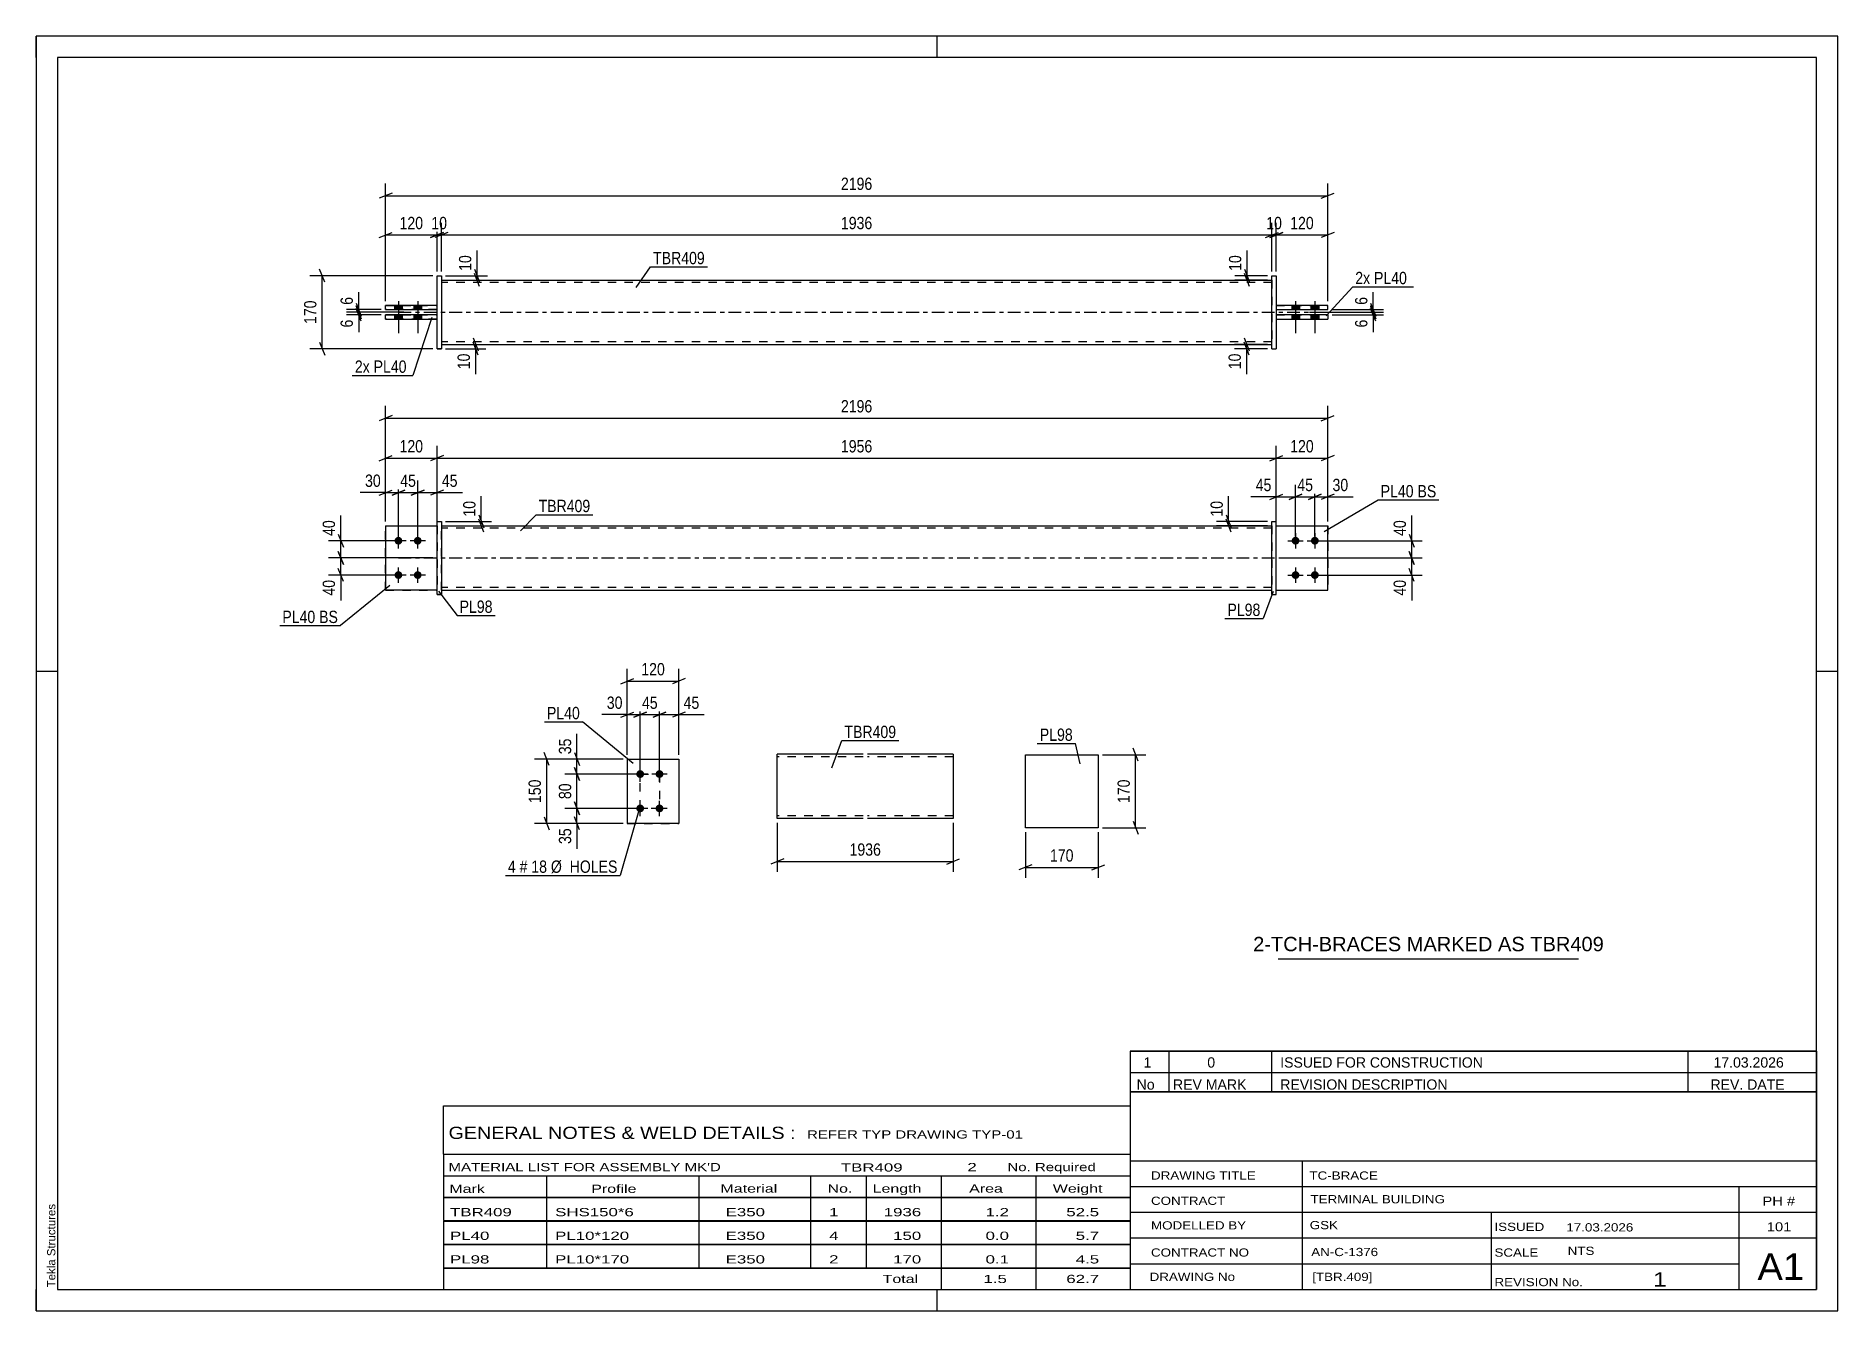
# Model space of a CAD drawing. Header units: millimetres. Extents: x 0 to 420, y 0 to 297.
import ezdxf

# ---------------------------------------------------------------- set-up
doc = ezdxf.new("R2010")
doc.units = ezdxf.units.MM
doc.linetypes.add('DXK_LINE_DOT2', pattern=[3.9198, 1.9599, -1.9599])
doc.linetypes.add('DXK_LINE_DOT3', pattern=[5.9187, 2.979, -0.9799, 0.9799, -0.9799])
doc.styles.add('Arial', font='ARIAL.TTF', dxfattribs={"height": 0.2})
doc.styles.add('Arial Narrow', font='ARIALN.TTF', dxfattribs={"height": 0.2})

# ---------------------------------------------------------------- blocks, each defined once
blk = doc.blocks.new('Unknown-580607271-1163')
at = {"color": 5, "linetype": 'Continuous'}
for p, q in [((420, 297), (0, 297)), ((0, 297), (0, 0)), ((0, 292), (0, 297)), ((210, 292), (210, 297)), ((420, 0), (420, 297)), ((415, 292), (5, 292)), ((5, 292), (5, 5)), ((415, 5), (415, 292)), ((5, 149), (0, 149)), ((420, 149), (415, 149)), ((0, 0), (0, 5)), ((5, 5), (415, 5)), ((210, 0), (210, 5)), ((0, 0), (420, 0))]:
    blk.add_line(p, q, dxfattribs=at)
at = {"color": 174, "linetype": 'Continuous', "style": 'Arial'}
blk.add_text('Tekla Structures', height=1.9102, rotation=90, dxfattribs=at).set_placement((4.5, 5.5))
blk = doc.blocks.new('Part-580607271-1749 - 1733')
at = {"color": 2, "linetype": 'Continuous'}
for p, q in [((288.07, 183.93), (289.07, 183.93)), ((288.07, 166.93), (288.07, 183.93)), ((289.07, 166.93), (289.07, 183.93)), ((288.07, 166.93), (288.07, 166.93)), ((288.07, 166.93), (289.07, 166.93))]:
    blk.add_line(p, q, dxfattribs=at)
at = {"color": 7, "linetype": 'DXK_LINE_DOT2'}
for p, q in [((288.07, 183.93), (289.07, 183.93)), ((288.07, 166.93), (289.07, 166.93))]:
    blk.add_line(p, q, dxfattribs=at)
blk = doc.blocks.new('Part-580607271-1762 - 1733')
at = {"color": 2, "linetype": 'Continuous'}
for p, q in [((81.47, 182.93), (93.47, 182.93)), ((81.47, 182.93), (81.47, 167.93)), ((93.47, 167.93), (81.47, 167.93)), ((81.47, 167.93), (81.47, 167.93))]:
    blk.add_line(p, q, dxfattribs=at)
at = {"color": 7, "linetype": 'DXK_LINE_DOT2'}
for p, q in [((81.47, 182.93), (93.47, 182.93)), ((93.47, 182.93), (93.47, 182.93)), ((93.47, 182.93), (93.47, 167.93)), ((81.47, 167.93), (93.47, 167.93)), ((81.47, 167.93), (81.47, 167.93))]:
    blk.add_line(p, q, dxfattribs=at)
blk = doc.blocks.new('Part-580607271-1754 - 1733')
at = {"color": 2, "linetype": 'Continuous'}
for p, q in [((94.47, 182.93), (288.07, 182.93)), ((94.47, 167.93), (288.07, 167.93))]:
    blk.add_line(p, q, dxfattribs=at)
at = {"color": 7, "linetype": 'DXK_LINE_DOT2'}
for p, q in [((94.47, 167.93), (94.47, 182.93)), ((288.07, 182.33), (94.47, 182.33)), ((288.07, 182.93), (288.07, 167.93)), ((288.07, 168.53), (94.47, 168.53))]:
    blk.add_line(p, q, dxfattribs=at)
at = {"color": 7, "linetype": 'DXK_LINE_DOT3'}
blk.add_line((84.47, 175.43), (298.07, 175.43), dxfattribs=at)
blk = doc.blocks.new('Bolt-580607271-1755 - 1733')
at = {"linetype": 'Continuous'}
for points in [[(293.57, 180.33), (293.76, 180.31), (293.94, 180.25), (294.1, 180.15), (294.24, 180.03), (294.35, 179.88), (294.43, 179.7), (294.46, 179.52), (294.46, 179.33), (294.43, 179.15), (294.35, 178.98), (294.24, 178.82), (294.1, 178.7), (293.94, 178.6), (293.76, 178.55), (293.57, 178.53), (293.38, 178.55), (293.2, 178.6), (293.04, 178.7), (292.9, 178.82), (292.79, 178.98), (292.71, 179.15), (292.67, 179.33), (292.67, 179.52), (292.71, 179.7), (292.79, 179.88), (292.9, 180.03), (293.04, 180.15), (293.2, 180.25), (293.38, 180.31)], [(298.07, 180.33), (298.26, 180.31), (298.44, 180.25), (298.6, 180.15), (298.74, 180.03), (298.85, 179.88), (298.93, 179.7), (298.96, 179.52), (298.96, 179.33), (298.93, 179.15), (298.85, 178.98), (298.74, 178.82), (298.6, 178.7), (298.44, 178.6), (298.26, 178.55), (298.07, 178.53), (297.88, 178.55), (297.7, 178.6), (297.54, 178.7), (297.4, 178.82), (297.29, 178.98), (297.21, 179.15), (297.17, 179.33), (297.17, 179.52), (297.21, 179.7), (297.29, 179.88), (297.4, 180.03), (297.54, 180.15), (297.7, 180.25), (297.88, 180.31)], [(293.57, 172.33), (293.76, 172.31), (293.94, 172.25), (294.1, 172.15), (294.24, 172.03), (294.35, 171.88), (294.43, 171.7), (294.46, 171.52), (294.46, 171.33), (294.43, 171.15), (294.35, 170.98), (294.24, 170.82), (294.1, 170.7), (293.94, 170.6), (293.76, 170.55), (293.57, 170.53), (293.38, 170.55), (293.2, 170.6), (293.04, 170.7), (292.9, 170.82), (292.79, 170.98), (292.71, 171.15), (292.67, 171.33), (292.67, 171.52), (292.71, 171.7), (292.79, 171.88), (292.9, 172.03), (293.04, 172.15), (293.2, 172.25), (293.38, 172.31)], [(298.07, 172.33), (298.26, 172.31), (298.44, 172.25), (298.6, 172.15), (298.74, 172.03), (298.85, 171.88), (298.93, 171.7), (298.96, 171.52), (298.96, 171.33), (298.93, 171.15), (298.85, 170.98), (298.74, 170.82), (298.6, 170.7), (298.44, 170.6), (298.26, 170.55), (298.07, 170.53), (297.88, 170.55), (297.7, 170.6), (297.54, 170.7), (297.4, 170.82), (297.29, 170.98), (297.21, 171.15), (297.17, 171.33), (297.17, 171.52), (297.21, 171.7), (297.29, 171.88), (297.4, 172.03), (297.54, 172.15), (297.7, 172.25), (297.88, 172.31)]]:
    blk.add_hatch(color=1, dxfattribs=at).paths.add_polyline_path(points)
at = {"color": 1, "linetype": 'Continuous'}
for p, q in [((293.57, 181.23), (293.57, 177.63)), ((298.07, 181.23), (298.07, 177.63)), ((291.77, 179.43), (295.37, 179.43)), ((296.27, 179.43), (299.87, 179.43)), ((293.57, 173.23), (293.57, 169.63)), ((298.07, 173.23), (298.07, 169.63)), ((291.77, 171.43), (295.37, 171.43)), ((296.27, 171.43), (299.87, 171.43))]:
    blk.add_line(p, q, dxfattribs=at)
blk = doc.blocks.new('Bolt-580607271-1756 - 1733')
at = {"linetype": 'Continuous'}
for points in [[(84.47, 178.53), (84.28, 178.55), (84.1, 178.6), (83.94, 178.7), (83.8, 178.82), (83.69, 178.98), (83.61, 179.15), (83.57, 179.33), (83.57, 179.52), (83.61, 179.7), (83.69, 179.88), (83.8, 180.03), (83.94, 180.15), (84.1, 180.25), (84.28, 180.31), (84.47, 180.33), (84.66, 180.31), (84.83, 180.25), (85, 180.15), (85.14, 180.03), (85.25, 179.88), (85.32, 179.7), (85.36, 179.52), (85.36, 179.33), (85.32, 179.15), (85.25, 178.98), (85.14, 178.82), (85, 178.7), (84.83, 178.6), (84.66, 178.55)], [(88.97, 178.53), (88.78, 178.55), (88.6, 178.6), (88.44, 178.7), (88.3, 178.82), (88.19, 178.98), (88.11, 179.15), (88.07, 179.33), (88.07, 179.52), (88.11, 179.7), (88.19, 179.88), (88.3, 180.03), (88.44, 180.15), (88.6, 180.25), (88.78, 180.31), (88.97, 180.33), (89.16, 180.31), (89.33, 180.25), (89.5, 180.15), (89.64, 180.03), (89.75, 179.88), (89.82, 179.7), (89.86, 179.52), (89.86, 179.33), (89.82, 179.15), (89.75, 178.98), (89.64, 178.82), (89.5, 178.7), (89.33, 178.6), (89.16, 178.55)], [(84.47, 170.53), (84.28, 170.55), (84.1, 170.6), (83.94, 170.7), (83.8, 170.82), (83.69, 170.98), (83.61, 171.15), (83.57, 171.33), (83.57, 171.52), (83.61, 171.7), (83.69, 171.88), (83.8, 172.03), (83.94, 172.15), (84.1, 172.25), (84.28, 172.31), (84.47, 172.33), (84.66, 172.31), (84.83, 172.25), (85, 172.15), (85.14, 172.03), (85.25, 171.88), (85.32, 171.7), (85.36, 171.52), (85.36, 171.33), (85.32, 171.15), (85.25, 170.98), (85.14, 170.82), (85, 170.7), (84.83, 170.6), (84.66, 170.55)], [(88.97, 170.53), (88.78, 170.55), (88.6, 170.6), (88.44, 170.7), (88.3, 170.82), (88.19, 170.98), (88.11, 171.15), (88.07, 171.33), (88.07, 171.52), (88.11, 171.7), (88.19, 171.88), (88.3, 172.03), (88.44, 172.15), (88.6, 172.25), (88.78, 172.31), (88.97, 172.33), (89.16, 172.31), (89.33, 172.25), (89.5, 172.15), (89.64, 172.03), (89.75, 171.88), (89.82, 171.7), (89.86, 171.52), (89.86, 171.33), (89.82, 171.15), (89.75, 170.98), (89.64, 170.82), (89.5, 170.7), (89.33, 170.6), (89.16, 170.55)]]:
    blk.add_hatch(color=1, dxfattribs=at).paths.add_polyline_path(points)
at = {"color": 1, "linetype": 'Continuous'}
for p, q in [((84.47, 177.63), (84.47, 181.23)), ((88.97, 177.63), (88.97, 181.23)), ((86.27, 179.43), (82.67, 179.43)), ((90.77, 179.43), (87.17, 179.43)), ((84.47, 169.63), (84.47, 173.23)), ((88.97, 169.63), (88.97, 173.23)), ((86.27, 171.43), (82.67, 171.43)), ((90.77, 171.43), (87.17, 171.43))]:
    blk.add_line(p, q, dxfattribs=at)
blk = doc.blocks.new('Part-580607271-1767 - 1733')
at = {"color": 7, "linetype": 'DXK_LINE_DOT2'}
for p, q in [((81.47, 182.93), (93.47, 182.93)), ((81.47, 182.93), (93.47, 182.93)), ((81.47, 167.93), (81.47, 182.93)), ((93.47, 182.93), (93.47, 182.93)), ((93.47, 182.93), (93.47, 167.93)), ((81.47, 167.93), (93.47, 167.93)), ((93.47, 167.93), (81.47, 167.93)), ((81.47, 167.93), (81.47, 167.93))]:
    blk.add_line(p, q, dxfattribs=at)
blk = doc.blocks.new('Part-580607271-1772 - 1733')
at = {"color": 2, "linetype": 'Continuous'}
for p, q in [((93.47, 183.93), (94.47, 183.93)), ((93.47, 166.93), (93.47, 183.93)), ((94.47, 183.93), (94.47, 183.93)), ((94.47, 183.93), (94.47, 166.93)), ((93.47, 166.93), (94.47, 166.93))]:
    blk.add_line(p, q, dxfattribs=at)
at = {"color": 7, "linetype": 'DXK_LINE_DOT2'}
for p, q in [((93.47, 183.93), (94.47, 183.93)), ((94.47, 166.93), (93.47, 166.93)), ((93.47, 166.93), (93.47, 166.93)), ((94.47, 166.93), (94.47, 166.93))]:
    blk.add_line(p, q, dxfattribs=at)
blk = doc.blocks.new('Part-580607271-1777 - 1733')
at = {"color": 2, "linetype": 'Continuous'}
for p, q in [((289.07, 182.93), (301.07, 182.93)), ((301.07, 182.93), (301.07, 182.93)), ((301.07, 167.93), (301.07, 182.93)), ((289.07, 167.93), (301.07, 167.93))]:
    blk.add_line(p, q, dxfattribs=at)
at = {"color": 7, "linetype": 'DXK_LINE_DOT2'}
for p, q in [((289.07, 182.93), (301.07, 182.93)), ((289.07, 167.93), (289.07, 182.93)), ((289.07, 167.93), (289.07, 167.93)), ((289.07, 167.93), (301.07, 167.93))]:
    blk.add_line(p, q, dxfattribs=at)
blk = doc.blocks.new('Part-580607271-1782 - 1733')
at = {"color": 7, "linetype": 'DXK_LINE_DOT2'}
for p, q in [((289.07, 182.93), (301.07, 182.93)), ((289.07, 167.93), (289.07, 182.93)), ((289.07, 182.93), (301.07, 182.93)), ((301.07, 182.93), (301.07, 182.93)), ((301.07, 182.93), (301.07, 167.93)), ((289.07, 167.93), (289.07, 167.93)), ((289.07, 167.93), (301.07, 167.93)), ((289.07, 167.93), (301.07, 167.93))]:
    blk.add_line(p, q, dxfattribs=at)
blk = doc.blocks.new('Part-580607271-1447 - 1390')
at = {"color": 2, "linetype": 'Continuous'}
for p, q in [((93.47, 241.16), (94.47, 241.16)), ((93.47, 224.16), (93.47, 241.16)), ((94.47, 241.16), (94.47, 241.16)), ((94.47, 241.16), (94.47, 224.16)), ((94.47, 224.16), (93.47, 224.16)), ((93.47, 224.16), (93.47, 224.16))]:
    blk.add_line(p, q, dxfattribs=at)
at = {"color": 7, "linetype": 'DXK_LINE_DOT2'}
for p, q in [((93.47, 241.16), (94.47, 241.16)), ((93.47, 224.16), (94.47, 224.16)), ((93.47, 224.16), (93.47, 224.16))]:
    blk.add_line(p, q, dxfattribs=at)
blk = doc.blocks.new('Bolt-580607271-1399 - 1390')
at = {"linetype": 'Continuous'}
for points in [[(294.47, 234.26), (292.67, 234.26), (292.67, 233.26), (294.47, 233.26)], [(294.47, 234.26), (292.67, 234.26), (292.67, 233.26), (294.47, 233.26)], [(294.47, 232.06), (292.67, 232.06), (292.67, 231.06), (294.47, 231.06)], [(294.47, 232.06), (292.67, 232.06), (292.67, 231.06), (294.47, 231.06)], [(298.97, 234.26), (297.17, 234.26), (297.17, 233.26), (298.97, 233.26)], [(298.97, 234.26), (297.17, 234.26), (297.17, 233.26), (298.97, 233.26)], [(298.97, 232.06), (297.17, 232.06), (297.17, 231.06), (298.97, 231.06)], [(298.97, 232.06), (297.17, 232.06), (297.17, 231.06), (298.97, 231.06)]]:
    blk.add_hatch(color=1, dxfattribs=at).paths.add_polyline_path(points)
at = {"color": 1, "linetype": 'Continuous'}
for p, q in [((293.57, 235.26), (293.57, 227.76)), ((293.57, 235.26), (293.57, 227.76)), ((298.07, 235.26), (298.07, 227.76)), ((298.07, 235.26), (298.07, 227.76)), ((292.67, 234.26), (292.67, 233.26)), ((292.67, 234.26), (292.67, 233.26)), ((292.67, 232.06), (292.67, 231.06)), ((292.67, 232.06), (292.67, 231.06)), ((294.47, 234.26), (294.47, 233.26)), ((294.47, 234.26), (294.47, 233.26)), ((294.47, 232.06), (294.47, 231.06)), ((294.47, 232.06), (294.47, 231.06)), ((297.17, 234.26), (297.17, 233.26)), ((297.17, 234.26), (297.17, 233.26)), ((297.17, 232.06), (297.17, 231.06)), ((297.17, 232.06), (297.17, 231.06)), ((298.97, 234.26), (298.97, 233.26)), ((298.97, 234.26), (298.97, 233.26)), ((298.97, 232.06), (298.97, 231.06)), ((298.97, 232.06), (298.97, 231.06))]:
    blk.add_line(p, q, dxfattribs=at)
blk = doc.blocks.new('Part-580607271-1446 - 1390')
at = {"color": 2, "linetype": 'Continuous'}
for p, q in [((93.47, 234.26), (81.47, 234.26)), ((81.47, 233.26), (81.47, 234.26)), ((81.47, 233.26), (93.47, 233.26)), ((81.47, 233.26), (81.47, 233.26))]:
    blk.add_line(p, q, dxfattribs=at)
at = {"color": 7, "linetype": 'DXK_LINE_DOT2'}
for p, q in [((81.47, 234.26), (93.47, 234.26)), ((93.47, 233.26), (81.47, 233.26)), ((93.47, 233.26), (93.47, 234.26))]:
    blk.add_line(p, q, dxfattribs=at)
blk = doc.blocks.new('Bolt-580607271-1398 - 1390')
at = {"linetype": 'Continuous'}
for points in [[(83.57, 233.26), (85.37, 233.26), (85.37, 234.26), (83.57, 234.26)], [(83.57, 233.26), (85.37, 233.26), (85.37, 234.26), (83.57, 234.26)], [(83.57, 231.06), (85.37, 231.06), (85.37, 232.06), (83.57, 232.06)], [(83.57, 231.06), (85.37, 231.06), (85.37, 232.06), (83.57, 232.06)], [(88.07, 233.26), (89.87, 233.26), (89.87, 234.26), (88.07, 234.26)], [(88.07, 233.26), (89.87, 233.26), (89.87, 234.26), (88.07, 234.26)], [(88.07, 231.06), (89.87, 231.06), (89.87, 232.06), (88.07, 232.06)], [(88.07, 231.06), (89.87, 231.06), (89.87, 232.06), (88.07, 232.06)]]:
    blk.add_hatch(color=1, dxfattribs=at).paths.add_polyline_path(points)
at = {"color": 1, "linetype": 'Continuous'}
for p, q in [((84.47, 235.26), (84.47, 227.76)), ((84.47, 235.26), (84.47, 227.76)), ((88.97, 235.26), (88.97, 227.76)), ((88.97, 235.26), (88.97, 227.76)), ((83.57, 234.26), (83.57, 233.26)), ((83.57, 234.26), (83.57, 233.26)), ((83.57, 232.06), (83.57, 231.06)), ((83.57, 232.06), (83.57, 231.06)), ((85.37, 234.26), (85.37, 233.26)), ((85.37, 234.26), (85.37, 233.26)), ((85.37, 232.06), (85.37, 231.06)), ((85.37, 232.06), (85.37, 231.06)), ((88.07, 234.26), (88.07, 233.26)), ((88.07, 234.26), (88.07, 233.26)), ((88.07, 232.06), (88.07, 231.06)), ((88.07, 232.06), (88.07, 231.06)), ((89.87, 234.26), (89.87, 233.26)), ((89.87, 234.26), (89.87, 233.26)), ((89.87, 232.06), (89.87, 231.06)), ((89.87, 232.06), (89.87, 231.06))]:
    blk.add_line(p, q, dxfattribs=at)
blk = doc.blocks.new('Part-580607271-1441 - 1390')
at = {"color": 2, "linetype": 'Continuous'}
for p, q in [((93.47, 232.06), (81.47, 232.06)), ((81.47, 231.06), (81.47, 232.06)), ((81.47, 231.06), (93.47, 231.06)), ((81.47, 231.06), (81.47, 231.06))]:
    blk.add_line(p, q, dxfattribs=at)
at = {"color": 7, "linetype": 'DXK_LINE_DOT2'}
for p, q in [((81.47, 232.06), (93.47, 232.06)), ((93.47, 231.06), (81.47, 231.06)), ((93.47, 231.06), (93.47, 232.06))]:
    blk.add_line(p, q, dxfattribs=at)
blk = doc.blocks.new('Part-580607271-1425 - 1390')
at = {"color": 2, "linetype": 'Continuous'}
for p, q in [((94.47, 240.16), (288.07, 240.16)), ((94.47, 225.16), (288.07, 225.16))]:
    blk.add_line(p, q, dxfattribs=at)
at = {"color": 7, "linetype": 'DXK_LINE_DOT2'}
for p, q in [((94.47, 240.16), (94.47, 225.16)), ((288.07, 239.56), (94.47, 239.56)), ((288.07, 240.16), (288.07, 225.16)), ((288.07, 225.76), (94.47, 225.76))]:
    blk.add_line(p, q, dxfattribs=at)
at = {"color": 7, "linetype": 'DXK_LINE_DOT3'}
blk.add_line((84.47, 232.66), (298.07, 232.66), dxfattribs=at)
blk = doc.blocks.new('Part-580607271-1426 - 1390')
at = {"color": 2, "linetype": 'Continuous'}
for p, q in [((288.07, 241.16), (288.07, 241.16)), ((288.07, 224.16), (288.07, 241.16)), ((288.07, 241.16), (289.07, 241.16)), ((289.07, 241.16), (289.07, 241.16)), ((289.07, 241.16), (289.07, 224.16)), ((288.07, 224.16), (289.07, 224.16)), ((288.07, 224.16), (288.07, 224.16)), ((289.07, 224.16), (289.07, 224.16))]:
    blk.add_line(p, q, dxfattribs=at)
at = {"color": 7, "linetype": 'DXK_LINE_DOT2'}
for p, q in [((288.07, 241.16), (289.07, 241.16)), ((288.07, 224.16), (289.07, 224.16)), ((289.07, 224.16), (289.07, 224.16))]:
    blk.add_line(p, q, dxfattribs=at)
blk = doc.blocks.new('Part-580607271-1452 - 1390')
at = {"color": 2, "linetype": 'Continuous'}
for p, q in [((301.07, 232.06), (289.07, 232.06)), ((289.07, 231.06), (301.07, 231.06)), ((301.07, 232.06), (301.07, 231.06))]:
    blk.add_line(p, q, dxfattribs=at)
at = {"color": 7, "linetype": 'DXK_LINE_DOT2'}
for p, q in [((289.07, 232.06), (289.07, 231.06)), ((289.07, 232.06), (301.07, 232.06)), ((289.07, 231.06), (301.07, 231.06))]:
    blk.add_line(p, q, dxfattribs=at)
blk = doc.blocks.new('Part-580607271-1457 - 1390')
at = {"color": 2, "linetype": 'Continuous'}
for p, q in [((301.07, 234.26), (289.07, 234.26)), ((289.07, 233.26), (301.07, 233.26)), ((301.07, 233.26), (301.07, 234.26))]:
    blk.add_line(p, q, dxfattribs=at)
at = {"color": 7, "linetype": 'DXK_LINE_DOT2'}
for p, q in [((289.07, 234.26), (289.07, 233.26)), ((289.07, 234.26), (301.07, 234.26)), ((289.07, 233.26), (301.07, 233.26))]:
    blk.add_line(p, q, dxfattribs=at)
blk = doc.blocks.new('Part-580607271-2111 - 2104')
at = {"color": 2, "linetype": 'Continuous'}
for p, q in [((137.82, 128.57), (149.82, 128.57)), ((137.82, 128.57), (137.82, 113.57)), ((149.82, 128.57), (149.82, 128.57)), ((149.82, 128.57), (149.82, 113.57)), ((149.82, 113.57), (137.82, 113.57)), ((137.82, 113.57), (137.82, 113.57))]:
    blk.add_line(p, q, dxfattribs=at)
at = {"color": 7, "linetype": 'DXK_LINE_DOT2'}
for p, q in [((137.82, 128.57), (149.82, 128.57)), ((149.82, 128.57), (149.82, 128.57)), ((137.82, 113.57), (149.82, 113.57))]:
    blk.add_line(p, q, dxfattribs=at)
blk = doc.blocks.new('Bolt-580607271-2144 - 2104')
at = {"linetype": 'Continuous'}
for points in [[(140.82, 125.97), (141.01, 125.95), (141.19, 125.89), (141.35, 125.79), (141.49, 125.67), (141.6, 125.52), (141.68, 125.34), (141.71, 125.16), (141.71, 124.97), (141.68, 124.79), (141.6, 124.62), (141.49, 124.46), (141.35, 124.34), (141.19, 124.24), (141.01, 124.19), (140.82, 124.17), (140.63, 124.19), (140.45, 124.24), (140.29, 124.34), (140.15, 124.46), (140.04, 124.62), (139.96, 124.79), (139.92, 124.97), (139.92, 125.16), (139.96, 125.34), (140.04, 125.52), (140.15, 125.67), (140.29, 125.79), (140.45, 125.89), (140.63, 125.95)], [(145.32, 125.97), (145.51, 125.95), (145.69, 125.89), (145.85, 125.79), (145.99, 125.67), (146.1, 125.52), (146.18, 125.34), (146.21, 125.16), (146.21, 124.97), (146.18, 124.79), (146.1, 124.62), (145.99, 124.46), (145.85, 124.34), (145.69, 124.24), (145.51, 124.19), (145.32, 124.17), (145.13, 124.19), (144.95, 124.24), (144.79, 124.34), (144.65, 124.46), (144.54, 124.62), (144.46, 124.79), (144.42, 124.97), (144.42, 125.16), (144.46, 125.34), (144.54, 125.52), (144.65, 125.67), (144.79, 125.79), (144.95, 125.89), (145.13, 125.95)], [(140.82, 117.97), (141.01, 117.95), (141.19, 117.89), (141.35, 117.79), (141.49, 117.67), (141.6, 117.52), (141.68, 117.34), (141.71, 117.16), (141.71, 116.97), (141.68, 116.79), (141.6, 116.62), (141.49, 116.46), (141.35, 116.34), (141.19, 116.24), (141.01, 116.19), (140.82, 116.17), (140.63, 116.19), (140.45, 116.24), (140.29, 116.34), (140.15, 116.46), (140.04, 116.62), (139.96, 116.79), (139.92, 116.97), (139.92, 117.16), (139.96, 117.34), (140.04, 117.52), (140.15, 117.67), (140.29, 117.79), (140.45, 117.89), (140.63, 117.95)], [(145.32, 117.97), (145.51, 117.95), (145.69, 117.89), (145.85, 117.79), (145.99, 117.67), (146.1, 117.52), (146.18, 117.34), (146.21, 117.16), (146.21, 116.97), (146.18, 116.79), (146.1, 116.62), (145.99, 116.46), (145.85, 116.34), (145.69, 116.24), (145.51, 116.19), (145.32, 116.17), (145.13, 116.19), (144.95, 116.24), (144.79, 116.34), (144.65, 116.46), (144.54, 116.62), (144.46, 116.79), (144.42, 116.97), (144.42, 117.16), (144.46, 117.34), (144.54, 117.52), (144.65, 117.67), (144.79, 117.79), (144.95, 117.89), (145.13, 117.95)]]:
    blk.add_hatch(color=1, dxfattribs=at).paths.add_polyline_path(points)
at = {"color": 1, "linetype": 'Continuous'}
for p, q in [((140.82, 123.27), (140.82, 126.87)), ((145.32, 123.27), (145.32, 126.87)), ((142.62, 125.07), (139.02, 125.07)), ((147.12, 125.07), (143.52, 125.07)), ((140.82, 115.27), (140.82, 118.87)), ((145.32, 115.27), (145.32, 118.87)), ((142.62, 117.07), (139.02, 117.07)), ((147.12, 117.07), (143.52, 117.07))]:
    blk.add_line(p, q, dxfattribs=at)
blk = doc.blocks.new('Part-580607271-2274 - 2268')
at = {"color": 2, "linetype": 'Continuous'}
for p, q in [((230.59, 112.57), (230.59, 129.57)), ((230.59, 129.57), (247.59, 129.57)), ((247.59, 129.57), (247.59, 112.57)), ((247.59, 112.57), (230.59, 112.57))]:
    blk.add_line(p, q, dxfattribs=at)
blk = doc.blocks.new('Part-580607271-2299 - 2293')
at = {"color": 2, "linetype": 'Continuous'}
for p, q in [((192.78, 129.71), (172.78, 129.71)), ((172.78, 114.8), (172.78, 129.71)), ((213.78, 129.71), (193.78, 129.71)), ((213.78, 129.71), (213.78, 114.71)), ((172.78, 114.71), (172.78, 114.8)), ((192.78, 114.71), (172.78, 114.71)), ((213.78, 114.71), (193.78, 114.71))]:
    blk.add_line(p, q, dxfattribs=at)
at = {"color": 7, "linetype": 'DXK_LINE_DOT2'}
for p, q in [((192.78, 129.11), (172.78, 129.11)), ((213.78, 129.11), (193.78, 129.11)), ((172.78, 115.31), (172.78, 115.36)), ((192.78, 115.31), (172.78, 115.31)), ((213.78, 115.31), (193.78, 115.31)), ((213.78, 115.31), (213.78, 115.36))]:
    blk.add_line(p, q, dxfattribs=at)
blk = doc.blocks.new('Rectangle-580607271-2254 - 2104')
at = {"color": 1, "linetype": 'DXK_LINE_DOT2'}
blk.add_lwpolyline([(140.82, 125.07), (145.32, 125.07), (145.32, 117.07), (140.82, 117.07), (140.82, 125.07)], close=True, dxfattribs=at)
blk = doc.blocks.new('StraightDimension-580607271-1994 - 1733')
at = {"color": 7, "linetype": 'Continuous'}
for p, q in [((296.57, 189.04), (299.57, 190.24)), ((298.07, 180.43), (298.07, 192.49)), ((298.07, 189.64), (301.07, 189.64)), ((302.57, 190.24), (299.57, 189.04)), ((301.07, 183.93), (301.07, 192.49))]:
    blk.add_line(p, q, dxfattribs=at)
at = {"color": 0}
blk.add_wipeout([(306.45, 190.39), (306.45, 194.59), (301.59, 194.59), (301.59, 190.39)], dxfattribs=at)
at = {"color": 7, "linetype": 'Continuous'}
blk.add_line((301.07, 189.64), (306.98, 189.64), dxfattribs=at)
blk.add_line((301.07, 189.64), (306.98, 189.64), dxfattribs=at)
at = {"color": 3, "style": 'Arial Narrow'}
blk.add_text('30', height=2.863, dxfattribs=at).set_placement((302.19, 190.99))
blk = doc.blocks.new('StraightDimension-580607271-1802 - 1733')
at = {"color": 7, "linetype": 'Continuous'}
for p, q in [((81.47, 183.93), (81.47, 193.48)), ((84.47, 180.43), (84.47, 193.48)), ((79.97, 190.03), (82.97, 191.23)), ((81.47, 190.63), (84.47, 190.63)), ((85.97, 191.23), (82.97, 190.03))]:
    blk.add_line(p, q, dxfattribs=at)
at = {"color": 0}
blk.add_wipeout([(80.94, 191.38), (80.94, 195.58), (76.09, 195.58), (76.09, 191.38)], dxfattribs=at)
at = {"color": 7, "linetype": 'Continuous'}
blk.add_line((81.47, 190.63), (75.56, 190.63), dxfattribs=at)
blk.add_line((81.47, 190.63), (75.56, 190.63), dxfattribs=at)
at = {"color": 3, "style": 'Arial Narrow'}
blk.add_text('30', height=2.863, dxfattribs=at).set_placement((76.69, 191.98))
blk = doc.blocks.new('StraightDimension-580607271-1819 - 1733')
at = {"color": 7, "linetype": 'Continuous'}
for p, q in [((84.47, 180.43), (84.47, 193.48)), ((88.97, 180.43), (88.97, 193.48)), ((82.97, 190.03), (85.97, 191.23)), ((84.47, 190.63), (88.97, 190.63)), ((90.47, 191.23), (87.47, 190.03))]:
    blk.add_line(p, q, dxfattribs=at)
at = {"color": 0}
blk.add_wipeout([(89.15, 191.38), (89.15, 195.58), (84.29, 195.58), (84.29, 191.38)], dxfattribs=at)
at = {"color": 3, "style": 'Arial Narrow'}
blk.add_text('45', height=2.863, dxfattribs=at).set_placement((84.89, 191.98))
blk = doc.blocks.new('StraightDimension-580607271-1981 - 1733')
at = {"color": 7, "linetype": 'Continuous'}
for p, q in [((292.07, 189.04), (295.07, 190.24)), ((293.57, 180.43), (293.57, 192.49)), ((293.57, 189.64), (298.07, 189.64)), ((299.57, 190.24), (296.57, 189.04)), ((298.07, 180.43), (298.07, 192.49))]:
    blk.add_line(p, q, dxfattribs=at)
at = {"color": 0}
blk.add_wipeout([(298.25, 190.39), (298.25, 194.59), (293.39, 194.59), (293.39, 190.39)], dxfattribs=at)
at = {"color": 3, "style": 'Arial Narrow'}
blk.add_text('45', height=2.863, dxfattribs=at).set_placement((293.99, 190.99))
blk = doc.blocks.new('StraightDimension-580607271-1793 - 1733')
at = {"color": 7, "linetype": 'Continuous'}
for p, q in [((103.17, 185.43), (104.37, 182.43)), ((95.47, 183.93), (106.17, 183.93)), ((95.47, 182.93), (106.17, 182.93)), ((104.37, 181.43), (103.17, 184.43)), ((103.77, 182.93), (103.77, 183.93))]:
    blk.add_line(p, q, dxfattribs=at)
at = {"color": 0}
blk.add_wipeout([(103.02, 189.31), (98.82, 189.31), (98.82, 184.45), (103.02, 184.45)], dxfattribs=at)
at = {"color": 7, "linetype": 'Continuous'}
blk.add_line((103.77, 183.93), (103.77, 189.83), dxfattribs=at)
blk.add_line((103.77, 183.93), (103.77, 189.83), dxfattribs=at)
at = {"color": 3, "style": 'Arial Narrow'}
blk.add_text('10', height=2.863, rotation=90.0002, dxfattribs=at).set_placement((102.42, 185.05))
blk = doc.blocks.new('StraightDimension-580607271-1784 - 1733')
at = {"color": 7, "linetype": 'Continuous'}
for p, q in [((277.37, 185.43), (278.57, 182.43)), ((287.07, 183.93), (275.12, 183.93)), ((287.07, 182.93), (275.12, 182.93)), ((278.57, 181.43), (277.37, 184.43)), ((277.97, 182.93), (277.97, 183.93))]:
    blk.add_line(p, q, dxfattribs=at)
at = {"color": 0}
blk.add_wipeout([(277.22, 189.31), (273.02, 189.31), (273.02, 184.45), (277.22, 184.45)], dxfattribs=at)
at = {"color": 7, "linetype": 'Continuous'}
blk.add_line((277.97, 183.93), (277.97, 189.83), dxfattribs=at)
blk.add_line((277.97, 183.93), (277.97, 189.83), dxfattribs=at)
at = {"color": 3, "style": 'Arial Narrow'}
blk.add_text('10', height=2.863, rotation=90.0002, dxfattribs=at).set_placement((276.62, 185.05))
blk = doc.blocks.new('StraightDimension-580607271-1832 - 1733')
at = {"color": 7, "linetype": 'Continuous'}
for p, q in [((88.97, 180.43), (88.97, 193.48)), ((93.47, 183.93), (93.47, 193.48)), ((87.47, 190.03), (90.47, 191.23)), ((88.97, 190.63), (93.47, 190.63)), ((94.97, 191.23), (91.97, 190.03))]:
    blk.add_line(p, q, dxfattribs=at)
at = {"color": 0}
blk.add_wipeout([(98.85, 191.38), (98.85, 195.58), (93.99, 195.58), (93.99, 191.38)], dxfattribs=at)
at = {"color": 7, "linetype": 'Continuous'}
blk.add_line((93.47, 190.63), (99.37, 190.63), dxfattribs=at)
blk.add_line((93.47, 190.63), (99.37, 190.63), dxfattribs=at)
at = {"color": 3, "style": 'Arial Narrow'}
blk.add_text('45', height=2.863, dxfattribs=at).set_placement((94.59, 191.98))
blk = doc.blocks.new('StraightDimension-580607271-1849 - 1733')
at = {"color": 7, "linetype": 'Continuous'}
for p, q in [((70.43, 176.93), (71.63, 173.93)), ((92.47, 175.43), (68.18, 175.43)), ((71.63, 169.93), (70.43, 172.93)), ((71.03, 171.43), (71.03, 175.43)), ((83.47, 171.43), (68.18, 171.43))]:
    blk.add_line(p, q, dxfattribs=at)
at = {"color": 0}
blk.add_wipeout([(70.28, 170.9), (66.08, 170.9), (66.08, 166.05), (70.28, 166.05)], dxfattribs=at)
at = {"color": 7, "linetype": 'Continuous'}
blk.add_line((71.03, 171.43), (71.03, 165.52), dxfattribs=at)
blk.add_line((71.03, 171.43), (71.03, 165.52), dxfattribs=at)
at = {"color": 3, "style": 'Arial Narrow'}
blk.add_text('40', height=2.863, rotation=90.0002, dxfattribs=at).set_placement((69.68, 166.65))
blk = doc.blocks.new('StraightDimension-580607271-1858 - 1733')
at = {"color": 7, "linetype": 'Continuous'}
for p, q in [((70.43, 180.93), (71.63, 177.93)), ((83.47, 179.43), (68.18, 179.43)), ((71.63, 173.93), (70.43, 176.93)), ((71.03, 175.43), (71.03, 179.43)), ((92.47, 175.43), (68.18, 175.43))]:
    blk.add_line(p, q, dxfattribs=at)
at = {"color": 0}
blk.add_wipeout([(70.28, 184.81), (66.08, 184.81), (66.08, 179.95), (70.28, 179.95)], dxfattribs=at)
at = {"color": 7, "linetype": 'Continuous'}
blk.add_line((71.03, 179.43), (71.03, 185.33), dxfattribs=at)
blk.add_line((71.03, 179.43), (71.03, 185.33), dxfattribs=at)
at = {"color": 3, "style": 'Arial Narrow'}
blk.add_text('40', height=2.863, rotation=90.0002, dxfattribs=at).set_placement((69.68, 180.55))
blk = doc.blocks.new('StraightDimension-580607271-1868 - 1733')
at = {"color": 7, "linetype": 'Continuous'}
for p, q in [((79.97, 198.06), (82.97, 199.26)), ((81.47, 183.93), (81.47, 201.51)), ((81.47, 198.66), (93.47, 198.66)), ((94.97, 199.26), (91.97, 198.06)), ((93.47, 183.93), (93.47, 201.51))]:
    blk.add_line(p, q, dxfattribs=at)
at = {"color": 0}
blk.add_wipeout([(90.81, 199.41), (90.81, 203.61), (84.13, 203.61), (84.13, 199.41)], dxfattribs=at)
at = {"color": 3, "style": 'Arial Narrow'}
blk.add_text('120', height=2.863, dxfattribs=at).set_placement((84.73, 200.01))
blk = doc.blocks.new('StraightDimension-580607271-1887 - 1733')
at = {"color": 7, "linetype": 'Continuous'}
for p, q in [((94.97, 199.26), (91.97, 198.06)), ((93.47, 183.93), (93.47, 201.51)), ((93.47, 198.66), (289.07, 198.66)), ((287.57, 198.06), (290.57, 199.26)), ((289.07, 183.93), (289.07, 201.51))]:
    blk.add_line(p, q, dxfattribs=at)
at = {"color": 0}
blk.add_wipeout([(195.53, 199.41), (195.53, 203.61), (187.01, 203.61), (187.01, 199.41)], dxfattribs=at)
at = {"color": 3, "style": 'Arial Narrow'}
blk.add_text('1956', height=2.863, dxfattribs=at).set_placement((187.61, 200.01))
blk = doc.blocks.new('StraightDimension-580607271-1906 - 1733')
at = {"color": 7, "linetype": 'Continuous'}
for p, q in [((287.57, 198.06), (290.57, 199.26)), ((289.07, 183.93), (289.07, 201.51)), ((289.07, 198.66), (301.07, 198.66)), ((302.57, 199.26), (299.57, 198.06)), ((301.07, 183.93), (301.07, 201.51))]:
    blk.add_line(p, q, dxfattribs=at)
at = {"color": 0}
blk.add_wipeout([(298.41, 199.41), (298.41, 203.61), (291.73, 203.61), (291.73, 199.41)], dxfattribs=at)
at = {"color": 3, "style": 'Arial Narrow'}
blk.add_text('120', height=2.863, dxfattribs=at).set_placement((292.33, 200.01))
blk = doc.blocks.new('StraightDimension-580607271-1926 - 1733')
at = {"color": 7, "linetype": 'Continuous'}
for p, q in [((320.05, 180.93), (321.25, 177.93)), ((299.07, 179.43), (323.05, 179.43)), ((321.25, 173.93), (320.05, 176.93)), ((320.65, 175.43), (320.65, 179.43)), ((290.07, 175.43), (323.05, 175.43))]:
    blk.add_line(p, q, dxfattribs=at)
at = {"color": 0}
blk.add_wipeout([(319.9, 184.81), (315.7, 184.81), (315.7, 179.95), (319.9, 179.95)], dxfattribs=at)
at = {"color": 7, "linetype": 'Continuous'}
blk.add_line((320.65, 179.43), (320.65, 185.33), dxfattribs=at)
blk.add_line((320.65, 179.43), (320.65, 185.33), dxfattribs=at)
at = {"color": 3, "style": 'Arial Narrow'}
blk.add_text('40', height=2.863, rotation=90.0002, dxfattribs=at).set_placement((319.3, 180.55))
blk = doc.blocks.new('StraightDimension-580607271-1935 - 1733')
at = {"color": 7, "linetype": 'Continuous'}
for p, q in [((320.05, 176.93), (321.25, 173.93)), ((290.07, 175.43), (323.05, 175.43)), ((321.25, 169.93), (320.05, 172.93)), ((320.65, 171.43), (320.65, 175.43)), ((299.07, 171.43), (323.05, 171.43))]:
    blk.add_line(p, q, dxfattribs=at)
at = {"color": 0}
blk.add_wipeout([(319.9, 170.9), (315.7, 170.9), (315.7, 166.05), (319.9, 166.05)], dxfattribs=at)
at = {"color": 7, "linetype": 'Continuous'}
blk.add_line((320.65, 171.43), (320.65, 165.52), dxfattribs=at)
blk.add_line((320.65, 171.43), (320.65, 165.52), dxfattribs=at)
at = {"color": 3, "style": 'Arial Narrow'}
blk.add_text('40', height=2.863, rotation=90.0002, dxfattribs=at).set_placement((319.3, 166.65))
blk = doc.blocks.new('StraightDimension-580607271-1945 - 1733')
at = {"color": 7, "linetype": 'Continuous'}
for p, q in [((81.47, 183.93), (81.47, 210.83)), ((301.07, 183.93), (301.07, 210.83)), ((82.97, 208.58), (79.97, 207.38)), ((81.47, 207.98), (301.07, 207.98)), ((299.57, 207.38), (302.57, 208.58))]:
    blk.add_line(p, q, dxfattribs=at)
at = {"color": 0}
blk.add_wipeout([(195.53, 208.73), (195.53, 212.93), (187.01, 212.93), (187.01, 208.73)], dxfattribs=at)
at = {"color": 3, "style": 'Arial Narrow'}
blk.add_text('2196', height=2.863, dxfattribs=at).set_placement((187.61, 209.33))
blk = doc.blocks.new('StraightDimension-580607271-1965 - 1733')
at = {"color": 7, "linetype": 'Continuous'}
for p, q in [((287.57, 189.04), (290.57, 190.24)), ((289.07, 183.93), (289.07, 192.49)), ((289.07, 189.64), (293.57, 189.64)), ((295.07, 190.24), (292.07, 189.04)), ((293.57, 180.43), (293.57, 192.49))]:
    blk.add_line(p, q, dxfattribs=at)
at = {"color": 0}
blk.add_wipeout([(288.54, 190.39), (288.54, 194.59), (283.69, 194.59), (283.69, 190.39)], dxfattribs=at)
at = {"color": 7, "linetype": 'Continuous'}
blk.add_line((289.07, 189.64), (283.16, 189.64), dxfattribs=at)
blk.add_line((289.07, 189.64), (283.16, 189.64), dxfattribs=at)
at = {"color": 3, "style": 'Arial Narrow'}
blk.add_text('45', height=2.863, dxfattribs=at).set_placement((284.29, 190.99))
blk = doc.blocks.new('StraightDimension-580607271-1634 - 1390')
at = {"color": 7, "linetype": 'Continuous'}
for p, q in [((288.07, 242.16), (288.07, 253.51)), ((289.07, 242.16), (289.07, 253.51)), ((286.57, 250.06), (289.57, 251.26)), ((290.57, 251.26), (287.57, 250.06)), ((288.07, 250.66), (289.07, 250.66))]:
    blk.add_line(p, q, dxfattribs=at)
at = {"color": 0}
blk.add_wipeout([(291, 251.41), (291, 255.61), (286.14, 255.61), (286.14, 251.41)], dxfattribs=at)
at = {"color": 3, "style": 'Arial Narrow'}
blk.add_text('10', height=2.863, dxfattribs=at).set_placement((286.74, 252.01))
blk = doc.blocks.new('StraightDimension-580607271-1664 - 1390')
at = {"color": 7, "linetype": 'Continuous'}
for p, q in [((81.47, 235.26), (81.47, 253.51)), ((93.47, 242.16), (93.47, 253.51)), ((79.97, 250.06), (82.97, 251.26)), ((81.47, 250.66), (93.47, 250.66)), ((94.97, 251.26), (91.97, 250.06))]:
    blk.add_line(p, q, dxfattribs=at)
at = {"color": 0}
blk.add_wipeout([(90.81, 251.41), (90.81, 255.61), (84.13, 255.61), (84.13, 251.41)], dxfattribs=at)
at = {"color": 3, "style": 'Arial Narrow'}
blk.add_text('120', height=2.863, dxfattribs=at).set_placement((84.73, 252.01))
blk = doc.blocks.new('StraightDimension-580607271-1654 - 1390')
at = {"color": 7, "linetype": 'Continuous'}
for p, q in [((93.47, 242.16), (93.47, 253.51)), ((94.47, 242.16), (94.47, 253.51)), ((91.97, 250.06), (94.97, 251.26)), ((95.97, 251.26), (92.97, 250.06)), ((93.47, 250.66), (94.47, 250.66))]:
    blk.add_line(p, q, dxfattribs=at)
at = {"color": 0}
blk.add_wipeout([(96.4, 251.41), (96.4, 255.61), (91.54, 255.61), (91.54, 251.41)], dxfattribs=at)
at = {"color": 3, "style": 'Arial Narrow'}
blk.add_text('10', height=2.863, dxfattribs=at).set_placement((92.14, 252.01))
blk = doc.blocks.new('StraightDimension-580607271-1675 - 1390')
at = {"color": 7, "linetype": 'Continuous'}
for p, q in [((82.97, 260.4), (79.97, 259.2)), ((81.47, 235.26), (81.47, 262.65)), ((299.57, 259.2), (302.57, 260.4)), ((301.07, 235.26), (301.07, 262.65)), ((81.47, 259.8), (301.07, 259.8))]:
    blk.add_line(p, q, dxfattribs=at)
at = {"color": 0}
blk.add_wipeout([(195.53, 260.55), (195.53, 264.75), (187.01, 264.75), (187.01, 260.55)], dxfattribs=at)
at = {"color": 3, "style": 'Arial Narrow'}
blk.add_text('2196', height=2.863, dxfattribs=at).set_placement((187.61, 261.15))
blk = doc.blocks.new('StraightDimension-580607271-1488 - 1390')
at = {"color": 7, "linetype": 'Continuous'}
for p, q in [((95.47, 225.16), (104.87, 225.16)), ((95.47, 224.16), (104.87, 224.16)), ((101.87, 226.66), (103.07, 223.66)), ((103.07, 222.66), (101.87, 225.66)), ((102.47, 224.16), (102.47, 225.16))]:
    blk.add_line(p, q, dxfattribs=at)
at = {"color": 0}
blk.add_wipeout([(101.72, 223.64), (97.52, 223.64), (97.52, 218.78), (101.72, 218.78)], dxfattribs=at)
at = {"color": 7, "linetype": 'Continuous'}
blk.add_line((102.47, 224.16), (102.47, 218.26), dxfattribs=at)
blk.add_line((102.47, 224.16), (102.47, 218.26), dxfattribs=at)
at = {"color": 3, "style": 'Arial Narrow'}
blk.add_text('10', height=2.863, rotation=90.0002, dxfattribs=at).set_placement((101.12, 219.38))
blk = doc.blocks.new('StraightDimension-580607271-1459 - 1390')
at = {"color": 7, "linetype": 'Continuous'}
for p, q in [((287.07, 225.16), (279.32, 225.16)), ((287.07, 224.16), (279.32, 224.16)), ((281.57, 226.66), (282.77, 223.66)), ((282.77, 222.66), (281.57, 225.66)), ((282.17, 224.16), (282.17, 225.16))]:
    blk.add_line(p, q, dxfattribs=at)
at = {"color": 0}
blk.add_wipeout([(281.42, 223.64), (277.22, 223.64), (277.22, 218.78), (281.42, 218.78)], dxfattribs=at)
at = {"color": 7, "linetype": 'Continuous'}
blk.add_line((282.17, 224.16), (282.17, 218.26), dxfattribs=at)
blk.add_line((282.17, 224.16), (282.17, 218.26), dxfattribs=at)
at = {"color": 3, "style": 'Arial Narrow'}
blk.add_text('10', height=2.863, rotation=90.0002, dxfattribs=at).set_placement((280.82, 219.38))
blk = doc.blocks.new('StraightDimension-580607271-1473 - 1390')
at = {"color": 7, "linetype": 'Continuous'}
for p, q in [((287.07, 241.16), (279.42, 241.16)), ((287.07, 240.16), (279.42, 240.16)), ((281.67, 242.66), (282.87, 239.66)), ((282.87, 238.66), (281.67, 241.66)), ((282.27, 240.16), (282.27, 241.16))]:
    blk.add_line(p, q, dxfattribs=at)
at = {"color": 0}
blk.add_wipeout([(281.52, 246.54), (277.32, 246.54), (277.32, 241.69), (281.52, 241.69)], dxfattribs=at)
at = {"color": 7, "linetype": 'Continuous'}
blk.add_line((282.27, 241.16), (282.27, 247.07), dxfattribs=at)
blk.add_line((282.27, 241.16), (282.27, 247.07), dxfattribs=at)
at = {"color": 3, "style": 'Arial Narrow'}
blk.add_text('10', height=2.863, rotation=90.0002, dxfattribs=at).set_placement((280.92, 242.29))
blk = doc.blocks.new('StraightDimension-580607271-1498 - 1390')
at = {"color": 7, "linetype": 'Continuous'}
for p, q in [((95.47, 241.16), (105.2, 241.16)), ((95.47, 240.16), (105.2, 240.16)), ((102.2, 242.66), (103.4, 239.66)), ((103.4, 238.66), (102.2, 241.66)), ((102.8, 240.16), (102.8, 241.16))]:
    blk.add_line(p, q, dxfattribs=at)
at = {"color": 0}
blk.add_wipeout([(102.05, 246.54), (97.85, 246.54), (97.85, 241.69), (102.05, 241.69)], dxfattribs=at)
at = {"color": 7, "linetype": 'Continuous'}
blk.add_line((102.8, 241.16), (102.8, 247.07), dxfattribs=at)
blk.add_line((102.8, 241.16), (102.8, 247.07), dxfattribs=at)
at = {"color": 3, "style": 'Arial Narrow'}
blk.add_text('10', height=2.863, rotation=90.0002, dxfattribs=at).set_placement((101.45, 242.29))
blk = doc.blocks.new('StraightDimension-580607271-1583 - 1390')
at = {"color": 7, "linetype": 'Continuous'}
for p, q in [((85.72, 232.66), (72.35, 232.66)), ((80.47, 232.06), (72.35, 232.06)), ((74.6, 234.16), (75.8, 231.16)), ((75.8, 230.56), (74.6, 233.56)), ((75.2, 232.06), (75.2, 232.66))]:
    blk.add_line(p, q, dxfattribs=at)
at = {"color": 0}
blk.add_wipeout([(74.45, 231.54), (70.25, 231.54), (70.25, 228.51), (74.45, 228.51)], dxfattribs=at)
at = {"color": 7, "linetype": 'Continuous'}
blk.add_line((75.2, 232.06), (75.2, 227.98), dxfattribs=at)
blk.add_line((75.2, 232.06), (75.2, 227.98), dxfattribs=at)
at = {"color": 3, "style": 'Arial Narrow'}
blk.add_text('6', height=2.86, rotation=90.0002, dxfattribs=at).set_placement((73.85, 229.11))
blk = doc.blocks.new('StraightDimension-580607271-1595 - 1390')
at = {"color": 7, "linetype": 'Continuous'}
for p, q in [((80.47, 233.26), (72.35, 233.26)), ((85.72, 232.66), (72.35, 232.66)), ((74.6, 234.76), (75.8, 231.76)), ((75.8, 231.16), (74.6, 234.16)), ((75.2, 232.66), (75.2, 233.26))]:
    blk.add_line(p, q, dxfattribs=at)
at = {"color": 0}
blk.add_wipeout([(74.45, 236.82), (70.25, 236.82), (70.25, 233.79), (74.45, 233.79)], dxfattribs=at)
at = {"color": 7, "linetype": 'Continuous'}
blk.add_line((75.2, 233.26), (75.2, 237.34), dxfattribs=at)
blk.add_line((75.2, 233.26), (75.2, 237.34), dxfattribs=at)
at = {"color": 3, "style": 'Arial Narrow'}
blk.add_text('6', height=2.86, rotation=90.0002, dxfattribs=at).set_placement((73.85, 234.39))
blk = doc.blocks.new('StraightDimension-580607271-1606 - 1390')
at = {"color": 7, "linetype": 'Continuous'}
for p, q in [((296.82, 232.66), (314.06, 232.66)), ((302.07, 232.06), (314.06, 232.06)), ((311.06, 234.16), (312.26, 231.16)), ((312.26, 230.56), (311.06, 233.56)), ((311.66, 232.06), (311.66, 232.66))]:
    blk.add_line(p, q, dxfattribs=at)
at = {"color": 0}
blk.add_wipeout([(310.91, 231.54), (306.71, 231.54), (306.71, 228.51), (310.91, 228.51)], dxfattribs=at)
at = {"color": 7, "linetype": 'Continuous'}
blk.add_line((311.66, 232.06), (311.66, 227.98), dxfattribs=at)
blk.add_line((311.66, 232.06), (311.66, 227.98), dxfattribs=at)
at = {"color": 3, "style": 'Arial Narrow'}
blk.add_text('6', height=2.86, rotation=90.0002, dxfattribs=at).set_placement((310.31, 229.11))
blk = doc.blocks.new('StraightDimension-580607271-1615 - 1390')
at = {"color": 7, "linetype": 'Continuous'}
for p, q in [((296.82, 232.66), (314.06, 232.66)), ((302.07, 233.26), (314.06, 233.26)), ((311.06, 234.76), (312.26, 231.76)), ((312.26, 231.16), (311.06, 234.16)), ((311.66, 232.66), (311.66, 233.26))]:
    blk.add_line(p, q, dxfattribs=at)
at = {"color": 0}
blk.add_wipeout([(310.91, 236.82), (306.71, 236.82), (306.71, 233.79), (310.91, 233.79)], dxfattribs=at)
at = {"color": 7, "linetype": 'Continuous'}
blk.add_line((311.66, 233.26), (311.66, 237.34), dxfattribs=at)
blk.add_line((311.66, 233.26), (311.66, 237.34), dxfattribs=at)
at = {"color": 3, "style": 'Arial Narrow'}
blk.add_text('6', height=2.86, rotation=90.0002, dxfattribs=at).set_placement((310.31, 234.39))
blk = doc.blocks.new('StraightDimension-580607271-1624 - 1390')
at = {"color": 7, "linetype": 'Continuous'}
for p, q in [((94.47, 242.16), (94.47, 253.51)), ((288.07, 242.16), (288.07, 253.51)), ((95.97, 251.26), (92.97, 250.06)), ((94.47, 250.66), (288.07, 250.66)), ((286.57, 250.06), (289.57, 251.26))]:
    blk.add_line(p, q, dxfattribs=at)
at = {"color": 0}
blk.add_wipeout([(195.53, 251.41), (195.53, 255.61), (187.01, 255.61), (187.01, 251.41)], dxfattribs=at)
at = {"color": 3, "style": 'Arial Narrow'}
blk.add_text('1936', height=2.863, dxfattribs=at).set_placement((187.61, 252.01))
blk = doc.blocks.new('StraightDimension-580607271-1644 - 1390')
at = {"color": 7, "linetype": 'Continuous'}
for p, q in [((289.07, 242.16), (289.07, 253.51)), ((301.07, 235.26), (301.07, 253.51)), ((287.57, 250.06), (290.57, 251.26)), ((289.07, 250.66), (301.07, 250.66)), ((302.57, 251.26), (299.57, 250.06))]:
    blk.add_line(p, q, dxfattribs=at)
at = {"color": 0}
blk.add_wipeout([(298.41, 251.41), (298.41, 255.61), (291.73, 255.61), (291.73, 251.41)], dxfattribs=at)
at = {"color": 3, "style": 'Arial Narrow'}
blk.add_text('120', height=2.863, dxfattribs=at).set_placement((292.33, 252.01))
blk = doc.blocks.new('StraightDimension-580607271-1686 - 1390')
at = {"color": 7, "linetype": 'Continuous'}
for p, q in [((92.47, 241.16), (63.84, 241.16)), ((67.29, 239.66), (66.09, 242.66)), ((66.69, 224.16), (66.69, 241.16)), ((92.47, 224.16), (63.84, 224.16)), ((66.09, 225.66), (67.29, 222.66))]:
    blk.add_line(p, q, dxfattribs=at)
at = {"color": 0}
blk.add_wipeout([(65.94, 236.01), (61.74, 236.01), (61.74, 229.32), (65.94, 229.32)], dxfattribs=at)
at = {"color": 3, "style": 'Arial Narrow'}
blk.add_text('170', height=2.863, rotation=90.0002, dxfattribs=at).set_placement((65.34, 229.92))
blk = doc.blocks.new('StraightDimension-580607271-2147 - 2104')
at = {"color": 7, "linetype": 'Continuous'}
for p, q in [((125.48, 118.57), (126.68, 115.57)), ((139.82, 117.07), (123.23, 117.07)), ((136.82, 113.57), (123.23, 113.57)), ((126.68, 112.07), (125.48, 115.07)), ((126.08, 113.57), (126.08, 117.07))]:
    blk.add_line(p, q, dxfattribs=at)
at = {"color": 0}
blk.add_wipeout([(125.33, 113.04), (121.13, 113.04), (121.13, 108.18), (125.33, 108.18)], dxfattribs=at)
at = {"color": 7, "linetype": 'Continuous'}
blk.add_line((126.08, 113.57), (126.08, 107.66), dxfattribs=at)
blk.add_line((126.08, 113.57), (126.08, 107.66), dxfattribs=at)
at = {"color": 3, "style": 'Arial Narrow'}
blk.add_text('35', height=2.863, rotation=90.0002, dxfattribs=at).set_placement((124.73, 108.78))
blk = doc.blocks.new('StraightDimension-580607271-2224 - 2104')
at = {"color": 7, "linetype": 'Continuous'}
for p, q in [((143.82, 138.31), (146.82, 139.51)), ((145.32, 126.07), (145.32, 141.76)), ((145.32, 138.91), (149.82, 138.91)), ((151.32, 139.51), (148.32, 138.31)), ((149.82, 129.57), (149.82, 141.76))]:
    blk.add_line(p, q, dxfattribs=at)
at = {"color": 0}
blk.add_wipeout([(155.2, 139.66), (155.2, 143.86), (150.34, 143.86), (150.34, 139.66)], dxfattribs=at)
at = {"color": 7, "linetype": 'Continuous'}
blk.add_line((149.82, 138.91), (155.73, 138.91), dxfattribs=at)
blk.add_line((149.82, 138.91), (155.73, 138.91), dxfattribs=at)
at = {"color": 3, "style": 'Arial Narrow'}
blk.add_text('45', height=2.863, dxfattribs=at).set_placement((150.94, 140.26))
blk = doc.blocks.new('StraightDimension-580607271-2160 - 2104')
at = {"color": 7, "linetype": 'Continuous'}
for p, q in [((125.48, 126.57), (126.68, 123.57)), ((139.82, 125.07), (123.23, 125.07)), ((126.08, 117.07), (126.08, 125.07)), ((126.68, 115.57), (125.48, 118.57)), ((139.82, 117.07), (123.23, 117.07))]:
    blk.add_line(p, q, dxfattribs=at)
at = {"color": 0}
blk.add_wipeout([(125.33, 123.49), (121.13, 123.49), (121.13, 118.64), (125.33, 118.64)], dxfattribs=at)
at = {"color": 3, "style": 'Arial Narrow'}
blk.add_text('80', height=2.863, rotation=90.0002, dxfattribs=at).set_placement((124.73, 119.24))
blk = doc.blocks.new('StraightDimension-580607271-2170 - 2104')
at = {"color": 7, "linetype": 'Continuous'}
for p, q in [((136.82, 128.57), (123.23, 128.57)), ((125.48, 130.07), (126.68, 127.07)), ((126.68, 123.57), (125.48, 126.57)), ((126.08, 125.07), (126.08, 128.57)), ((139.82, 125.07), (123.23, 125.07))]:
    blk.add_line(p, q, dxfattribs=at)
at = {"color": 0}
blk.add_wipeout([(125.33, 133.95), (121.13, 133.95), (121.13, 129.09), (125.33, 129.09)], dxfattribs=at)
at = {"color": 7, "linetype": 'Continuous'}
blk.add_line((126.08, 128.57), (126.08, 134.47), dxfattribs=at)
blk.add_line((126.08, 128.57), (126.08, 134.47), dxfattribs=at)
at = {"color": 3, "style": 'Arial Narrow'}
blk.add_text('35', height=2.863, rotation=90.0002, dxfattribs=at).set_placement((124.73, 129.69))
blk = doc.blocks.new('StraightDimension-580607271-2184 - 2104')
at = {"color": 7, "linetype": 'Continuous'}
for p, q in [((136.82, 128.57), (116.17, 128.57)), ((119.62, 127.07), (118.42, 130.07)), ((119.02, 113.57), (119.02, 128.57)), ((136.82, 113.57), (116.17, 113.57)), ((118.42, 115.07), (119.62, 112.07))]:
    blk.add_line(p, q, dxfattribs=at)
at = {"color": 0}
blk.add_wipeout([(118.27, 124.41), (114.07, 124.41), (114.07, 117.72), (118.27, 117.72)], dxfattribs=at)
at = {"color": 3, "style": 'Arial Narrow'}
blk.add_text('150', height=2.863, rotation=90.0002, dxfattribs=at).set_placement((117.67, 118.32))
blk = doc.blocks.new('StraightDimension-580607271-2201 - 2104')
at = {"color": 7, "linetype": 'Continuous'}
for p, q in [((136.32, 138.31), (139.32, 139.51)), ((137.82, 129.57), (137.82, 141.76)), ((137.82, 138.91), (140.82, 138.91)), ((142.32, 139.51), (139.32, 138.31)), ((140.82, 126.07), (140.82, 141.76))]:
    blk.add_line(p, q, dxfattribs=at)
at = {"color": 0}
blk.add_wipeout([(137.29, 139.66), (137.29, 143.86), (132.44, 143.86), (132.44, 139.66)], dxfattribs=at)
at = {"color": 7, "linetype": 'Continuous'}
blk.add_line((137.82, 138.91), (131.91, 138.91), dxfattribs=at)
blk.add_line((137.82, 138.91), (131.91, 138.91), dxfattribs=at)
at = {"color": 3, "style": 'Arial Narrow'}
blk.add_text('30', height=2.863, dxfattribs=at).set_placement((133.04, 140.26))
blk = doc.blocks.new('StraightDimension-580607271-2214 - 2104')
at = {"color": 7, "linetype": 'Continuous'}
for p, q in [((139.32, 138.31), (142.32, 139.51)), ((140.82, 126.07), (140.82, 141.76)), ((140.82, 138.91), (145.32, 138.91)), ((146.82, 139.51), (143.82, 138.31)), ((145.32, 126.07), (145.32, 141.76))]:
    blk.add_line(p, q, dxfattribs=at)
at = {"color": 0}
blk.add_wipeout([(145.5, 139.66), (145.5, 143.86), (140.64, 143.86), (140.64, 139.66)], dxfattribs=at)
at = {"color": 3, "style": 'Arial Narrow'}
blk.add_text('45', height=2.863, dxfattribs=at).set_placement((141.24, 140.26))
blk = doc.blocks.new('StraightDimension-580607271-2238 - 2104')
at = {"color": 7, "linetype": 'Continuous'}
for p, q in [((136.32, 146.12), (139.32, 147.32)), ((137.82, 129.57), (137.82, 149.57)), ((151.32, 147.32), (148.32, 146.12)), ((149.82, 129.57), (149.82, 149.57)), ((137.82, 146.72), (149.82, 146.72))]:
    blk.add_line(p, q, dxfattribs=at)
at = {"color": 0}
blk.add_wipeout([(147.16, 147.47), (147.16, 151.67), (140.48, 151.67), (140.48, 147.47)], dxfattribs=at)
at = {"color": 3, "style": 'Arial Narrow'}
blk.add_text('120', height=2.863, dxfattribs=at).set_placement((141.08, 148.07))
blk = doc.blocks.new('StraightDimension-580607271-2276 - 2268')
at = {"color": 7, "linetype": 'Continuous'}
for p, q in [((230.59, 111.57), (230.59, 100.93)), ((247.59, 111.57), (247.59, 100.93)), ((232.09, 103.93), (229.09, 102.73)), ((230.59, 103.33), (247.59, 103.33)), ((246.09, 102.73), (249.09, 103.93))]:
    blk.add_line(p, q, dxfattribs=at)
at = {"color": 0}
blk.add_wipeout([(242.43, 104.08), (242.43, 108.28), (235.74, 108.28), (235.74, 104.08)], dxfattribs=at)
at = {"color": 3, "style": 'Arial Narrow'}
blk.add_text('170', height=2.863, dxfattribs=at).set_placement((236.34, 104.68))
blk = doc.blocks.new('StraightDimension-580607271-2281 - 2268')
at = {"color": 7, "linetype": 'Continuous'}
for p, q in [((256.89, 128.07), (255.69, 131.07)), ((248.59, 129.57), (258.69, 129.57)), ((256.29, 112.57), (256.29, 129.57)), ((255.69, 114.07), (256.89, 111.07)), ((248.59, 112.57), (258.69, 112.57))]:
    blk.add_line(p, q, dxfattribs=at)
at = {"color": 0}
blk.add_wipeout([(255.54, 124.41), (251.34, 124.41), (251.34, 117.72), (255.54, 117.72)], dxfattribs=at)
at = {"color": 3, "style": 'Arial Narrow'}
blk.add_text('170', height=2.863, rotation=90.0002, dxfattribs=at).set_placement((254.94, 118.32))
blk = doc.blocks.new('StraightDimension-580607271-2303 - 2293')
at = {"color": 7, "linetype": 'Continuous'}
for p, q in [((172.78, 113.71), (172.78, 102.31)), ((213.78, 113.71), (213.78, 102.31)), ((174.28, 105.31), (171.28, 104.11)), ((212.28, 104.11), (215.28, 105.31)), ((172.78, 104.71), (213.78, 104.71))]:
    blk.add_line(p, q, dxfattribs=at)
at = {"color": 0}
blk.add_wipeout([(197.54, 105.46), (197.54, 109.66), (189.02, 109.66), (189.02, 105.46)], dxfattribs=at)
at = {"color": 3, "style": 'Arial Narrow'}
blk.add_text('1936', height=2.863, dxfattribs=at).set_placement((189.62, 106.06))
blk = doc.blocks.new('Unknown-580607271-4224')
at = {"color": 7, "linetype": 'Continuous'}
for p, q in [((255, 51.05), (255, 5)), ((255, 51.05), (415, 51.05)), ((415, 51), (415, 5)), ((255, 35), (415, 35)), ((295.14, 35), (295.14, 5)), ((255, 29), (415, 29)), ((397, 5.05), (397, 29.05)), ((255, 23), (415, 23)), ((339.14, 23), (339.14, 5)), ((255, 17), (415, 17)), ((255, 11), (397, 11)), ((255, 5), (415, 5))]:
    blk.add_line(p, q, dxfattribs=at)
at = {"color": 7, "style": 'Arial Narrow'}
for s, height, width, p in [('DRAWING TITLE', 1.9089, 1.425378, (259.88, 30.61)), ('TC-BRACE', 1.909, 1.425378, (296.81, 30.59)), ('CONTRACT', 1.909, 1.425378, (259.88, 24.71)), ('TERMINAL BUILDING', 1.9089, 1.425378, (297.06, 25.07)), ('MODELLED BY', 1.9089, 1.425378, (259.88, 18.98)), ('GSK', 1.909, 1.425378, (296.88, 19.04)), ('ISSUED', 1.909, 1.425378, (339.94, 18.64)), ('17.03.2026', 1.909, 1.425378, (356.69, 18.52)), ('CONTRACT NO', 1.9089, 1.425378, (259.88, 12.66)), ('AN-C-1376', 1.909, 1.425378, (297.23, 12.78)), ('SCALE', 1.909, 1.425378, (339.94, 12.65)), ('A1', 6.204, 1.25, (401.24, 7.2)), ('DRAWING No', 1.909, 1.425378, (259.56, 7)), ('[TBR.409]', 1.909, 1.425378, (297.46, 6.99)), ('1', 3.34, 1.5, (376.91, 5.68)), ('REVISION No.', 1.9089, 1.425378, (339.94, 5.77))]:
    blk.add_text(s, height=height, dxfattribs=dict(at, width=width)).set_placement(p)
at = {"color": 7, "linetype": 'Continuous', "style": 'Arial Narrow'}
for s, height, width, p in [('PH #', 2.1, 1.42538, (402.4, 24.55)), ('101', 2.1, 1.42538, (403.41, 18.55)), ('NTS', 1.909, 1.425378, (357, 13.05))]:
    blk.add_text(s, height=height, dxfattribs=dict(at, width=width)).set_placement(p)
blk = doc.blocks.new('Unknown-580607271-4225')
at = {"color": 7, "linetype": 'Continuous'}
for p, q in [((255, 60.55), (415, 60.55)), ((415, 60.55), (255, 60.55)), ((255, 60.55), (255, 55.55)), ((264, 60.55), (264, 55.55)), ((288, 60.55), (288, 55.55)), ((385, 60.55), (385, 55.55)), ((415, 60.55), (415, 55.55)), ((255, 55.55), (415, 55.55)), ((255, 55.55), (255, 51.05)), ((255, 55.55), (415, 55.55)), ((264, 55.55), (264, 51.05)), ((288, 55.55), (288, 51.05)), ((385, 55.55), (385, 51.05)), ((415, 55.55), (415, 51.05)), ((415, 51.05), (255, 51.05))]:
    blk.add_line(p, q, dxfattribs=at)
at = {"color": 7, "linetype": 'Continuous', "style": 'Arial Narrow'}
for s, height, width, p in [('1', 2.39, 1.196471, (258.16, 56.7)), ('0', 2.39, 1.196471, (273, 56.7)), ('ISSUED FOR CONSTRUCTION', 2.3861, 1.196471, (290, 56.7)), ('17.03.2026', 2.386, 1.196471, (391, 56.7)), ('No', 2.386, 1.2, (256.54, 51.55)), ('REV MARK', 2.386, 1.2, (265, 51.55)), ('REVISION DESCRIPTION', 2.3861, 1.2, (290, 51.55)), ('REV. DATE', 2.386, 1.2, (390.28, 51.55))]:
    blk.add_text(s, height=height, dxfattribs=dict(at, width=width)).set_placement(p)
blk = doc.blocks.new('Unknown-580607271-4226')
at = {"color": 7, "linetype": 'Continuous'}
for p, q in [((95, 47.75), (255, 47.75)), ((95, 36.5), (95, 47.75)), ((255, 47.75), (255, 36.5)), ((95, 36.5), (255, 36.5)), ((95, 36.5), (95, 31.5)), ((255, 36.5), (255, 31.5)), ((95, 31.5), (255, 31.5)), ((95, 31.5), (95, 26.5)), ((119, 31.5), (119, 26.5)), ((154.5, 31.5), (154.5, 26.5)), ((180.5, 31.5), (180.5, 26.5)), ((193.5, 31.5), (193.5, 26.5)), ((211, 31.5), (211, 26.5)), ((233, 31.5), (233, 26.5)), ((255, 31.5), (255, 26.5)), ((95, 26.5), (255, 26.5)), ((95, 26.45), (95, 21.05)), ((95, 26.45), (255, 26.45)), ((119, 26.5), (119, 21)), ((154.5, 26.5), (154.5, 21)), ((180.5, 26.5), (180.5, 21)), ((193.5, 26.5), (193.5, 21)), ((211, 26.5), (211, 21)), ((233, 26.5), (233, 21)), ((255, 26.45), (255, 21.05)), ((95, 21.05), (255, 21.05)), ((119, 21), (119, 15.5)), ((154.5, 21), (154.5, 15.5)), ((180.5, 21), (180.5, 15.5)), ((193.5, 21), (193.5, 15.5)), ((211, 21), (211, 15.5)), ((233, 21), (233, 15.5)), ((95, 20.95), (95, 15.55)), ((95, 20.95), (255, 20.95)), ((255, 20.95), (255, 15.55)), ((95, 15.55), (255, 15.55)), ((95, 15.45), (95, 10.05)), ((95, 15.45), (255, 15.45)), ((119, 15.5), (119, 10)), ((154.5, 15.5), (154.5, 10)), ((180.5, 15.5), (180.5, 10)), ((193.5, 15.5), (193.5, 10)), ((211, 15.5), (211, 10)), ((233, 15.5), (233, 10)), ((255, 15.45), (255, 10.05)), ((95, 10.05), (255, 10.05)), ((95, 10), (255, 10)), ((95, 10), (95, 5)), ((211, 10), (211, 5)), ((233, 10), (233, 5)), ((255, 10), (255, 5)), ((95, 5), (255, 5))]:
    blk.add_line(p, q, dxfattribs=at)
at = {"color": 7, "style": 'Arial Narrow'}
for s, height, width, p in [('GENERAL NOTES & WELD DETAILS :', 2.8633, 1.4, (96.15, 40.06)), ('REFER TYP DRAWING TYP-01', 1.9089, 1.6, (179.7, 40.16)), ("MATERIAL LIST FOR ASSEMBLY MK'D", 1.9089, 1.6, (96.15, 32.56)), ('TBR409', 1.909, 1.794707, (187.59, 32.47)), ('2', 1.91, 1.794707, (217.08, 32.56)), ('No. Required', 1.9089, 1.6, (226.41, 32.56)), ('Mark', 1.909, 1.7, (96.34, 27.5)), ('Profile', 1.909, 1.7, (129.41, 27.5)), ('Material', 1.909, 1.7, (159.54, 27.56)), ('No.', 1.909, 1.7, (184.5, 27.56)), ('Length', 1.909, 1.7, (195, 27.56)), ('Area', 1.909, 1.7, (217.5, 27.56)), ('Weight', 1.909, 1.7, (237, 27.56))]:
    blk.add_text(s, height=height, dxfattribs=dict(at, width=width)).set_placement(p)
at = {"color": 7, "linetype": 'Continuous', "style": 'Arial Narrow'}
for s, height, width, p in [('TBR409', 1.909, 1.794707, (96.5, 22.06)), ('SHS150*6', 1.909, 1.794707, (121, 22.06)), ('E350', 1.909, 1.794707, (160.74, 22.06)), ('1', 1.91, 1.794707, (184.86, 22.06)), ('1936', 1.909, 1.794707, (197.58, 22.06)), ('1.2', 1.909, 1.794707, (221.32, 22.06)), ('52.5', 1.909, 1.794707, (240.14, 22.06)), ('PL40', 1.909, 1.794707, (96.5, 16.56)), ('PL10*120', 1.909, 1.794707, (121, 16.56)), ('E350', 1.909, 1.794707, (160.74, 16.56)), ('4', 1.91, 1.794707, (184.86, 16.56)), ('150', 1.909, 1.794707, (199.77, 16.56)), ('0.0', 1.909, 1.794707, (221.32, 16.56)), ('5.7', 1.909, 1.794707, (242.33, 16.56)), ('PL98', 1.909, 1.794707, (96.5, 11.06)), ('PL10*170', 1.909, 1.794707, (121, 11.06)), ('E350', 1.909, 1.794707, (160.74, 11.06)), ('2', 1.91, 1.794707, (184.86, 11.06)), ('170', 1.909, 1.794707, (199.77, 11.06)), ('0.1', 1.909, 1.794707, (221.32, 11.06)), ('4.5', 1.909, 1.794707, (242.33, 11.06)), ('Total', 1.909, 1.7, (197.33, 6.5)), ('1.5', 1.909, 1.794707, (220.83, 6.5)), ('62.7', 1.909, 1.794707, (240.14, 6.5))]:
    blk.add_text(s, height=height, dxfattribs=dict(at, width=width)).set_placement(p)
blk = doc.blocks.new('Unknown-580607271-4227')
at = {"color": 7, "linetype": 'Continuous'}
blk.add_line((289.5, 82.05), (359.5, 82.05), dxfattribs=at)
at = {"color": 7, "style": 'Arial'}
blk.add_text('2-TCH-BRACES MARKED AS TBR409', height=3.3428, dxfattribs=at).set_placement((283.69, 83.8))
blk = doc.blocks.new('Mark-580607271-1745 - 1733')
at = {"color": 0}
blk.add_wipeout([(285.39, 161.91), (285.39, 164.91), (277.71, 164.91), (277.71, 161.91)], dxfattribs=at)
blk.add_wipeout([(285.39, 161.91), (285.39, 164.91), (277.71, 164.91), (277.71, 161.91)], dxfattribs=at)
at = {"color": 30, "linetype": 'Continuous'}
for p in [(288.38, 167.62), (277.11, 161.31)]:
    blk.add_line(p, (285.99, 161.31), dxfattribs=at)
at = {"color": 3, "style": 'Arial Narrow'}
blk.add_text('PL98', height=2.863, dxfattribs=at).set_placement((277.71, 161.91))
blk = doc.blocks.new('Mark-580607271-1750 - 1733')
at = {"color": 0}
blk.add_wipeout([(129.2, 186.1), (129.2, 189.1), (117.14, 189.1), (117.14, 186.1)], dxfattribs=at)
blk.add_wipeout([(129.2, 186.1), (129.2, 189.1), (117.14, 189.1), (117.14, 186.1)], dxfattribs=at)
at = {"color": 30, "linetype": 'Continuous'}
for p, q in [((112.93, 181.76), (116.54, 185.5)), ((116.54, 185.5), (129.8, 185.5))]:
    blk.add_line(p, q, dxfattribs=at)
at = {"color": 3, "style": 'Arial Narrow'}
blk.add_text('TBR409', height=2.863, dxfattribs=at).set_placement((117.14, 186.1))
blk = doc.blocks.new('Mark-580607271-1768 - 1733')
at = {"color": 0}
blk.add_wipeout([(106.4, 162.63), (106.4, 165.63), (98.73, 165.63), (98.73, 162.63)], dxfattribs=at)
blk.add_wipeout([(106.4, 162.63), (106.4, 165.63), (98.73, 165.63), (98.73, 162.63)], dxfattribs=at)
at = {"color": 30, "linetype": 'Continuous'}
for p, q in [((93.82, 167.69), (98.13, 162.03)), ((98.13, 162.03), (107, 162.03))]:
    blk.add_line(p, q, dxfattribs=at)
at = {"color": 3, "style": 'Arial Narrow'}
blk.add_text('PL98', height=2.863, dxfattribs=at).set_placement((98.73, 162.63))
blk = doc.blocks.new('MarkSet-580607271-2026 - 1733')
at = {"color": 0}
blk.add_wipeout([(65.08, 160.26), (65.08, 163.26), (57.41, 163.26), (57.41, 160.26)], dxfattribs=at)
blk.add_wipeout([(65.08, 160.26), (65.08, 163.26), (57.41, 163.26), (57.41, 160.26)], dxfattribs=at)
blk.add_wipeout([(70.37, 160.26), (70.37, 163.26), (65.98, 163.26), (65.98, 160.26)], dxfattribs=at)
blk.add_wipeout([(70.37, 160.26), (70.37, 163.26), (65.98, 163.26), (65.98, 160.26)], dxfattribs=at)
at = {"color": 30, "linetype": 'Continuous'}
for p in [(82.43, 169.03), (56.81, 159.66)]:
    blk.add_line(p, (70.97, 159.66), dxfattribs=at)
at = {"color": 3, "style": 'Arial Narrow'}
for s, p in [('PL40', (57.41, 160.26)), ('BS', (65.98, 160.26))]:
    blk.add_text(s, height=2.863, dxfattribs=at).set_placement(p)
blk = doc.blocks.new('MarkSet-580607271-2032 - 1733')
at = {"color": 0}
blk.add_wipeout([(321.09, 189.54), (321.09, 192.54), (313.41, 192.54), (313.41, 189.54)], dxfattribs=at)
blk.add_wipeout([(321.09, 189.54), (321.09, 192.54), (313.41, 192.54), (313.41, 189.54)], dxfattribs=at)
at = {"color": 30, "linetype": 'Continuous'}
blk.add_line((300.23, 181.56), (312.81, 188.94), dxfattribs=at)
at = {"color": 0}
blk.add_wipeout([(326.37, 189.54), (326.37, 192.54), (321.99, 192.54), (321.99, 189.54)], dxfattribs=at)
blk.add_wipeout([(326.37, 189.54), (326.37, 192.54), (321.99, 192.54), (321.99, 189.54)], dxfattribs=at)
at = {"color": 30, "linetype": 'Continuous'}
blk.add_line((312.81, 188.94), (326.97, 188.94), dxfattribs=at)
at = {"color": 3, "style": 'Arial Narrow'}
for s, p in [('PL40', (313.41, 189.54)), ('BS', (321.99, 189.54))]:
    blk.add_text(s, height=2.863, dxfattribs=at).set_placement(p)
blk = doc.blocks.new('Mark-580607271-1420 - 1390')
at = {"color": 0}
blk.add_wipeout([(155.89, 243.85), (155.89, 246.85), (143.83, 246.85), (143.83, 243.85)], dxfattribs=at)
blk.add_wipeout([(155.89, 243.85), (155.89, 246.85), (143.83, 246.85), (143.83, 243.85)], dxfattribs=at)
at = {"color": 30, "linetype": 'Continuous'}
for p, q in [((139.86, 238.4), (143.23, 243.25)), ((143.23, 243.25), (156.49, 243.25))]:
    blk.add_line(p, q, dxfattribs=at)
at = {"color": 3, "style": 'Arial Narrow'}
blk.add_text('TBR409', height=2.863, dxfattribs=at).set_placement((143.83, 243.85))
blk = doc.blocks.new('MarkSet-580607271-1718 - 1390')
at = {"color": 0}
blk.add_wipeout([(77.79, 218.56), (77.79, 221.56), (74.32, 221.56), (74.32, 218.56)], dxfattribs=at)
blk.add_wipeout([(77.79, 218.56), (77.79, 221.56), (74.32, 221.56), (74.32, 218.56)], dxfattribs=at)
blk.add_wipeout([(86.36, 218.56), (86.36, 221.56), (78.69, 221.56), (78.69, 218.56)], dxfattribs=at)
blk.add_wipeout([(86.36, 218.56), (86.36, 221.56), (78.69, 221.56), (78.69, 218.56)], dxfattribs=at)
at = {"color": 30, "linetype": 'Continuous'}
for p in [(92.29, 231.44), (73.72, 217.96)]:
    blk.add_line(p, (87.86, 217.96), dxfattribs=at)
at = {"color": 3, "style": 'Arial Narrow'}
for s, p in [('2x', (74.32, 218.56)), ('PL40', (78.69, 218.56))]:
    blk.add_text(s, height=2.863, dxfattribs=at).set_placement(p)
blk = doc.blocks.new('MarkSet-580607271-1724 - 1390')
at = {"color": 0}
blk.add_wipeout([(310.96, 239.2), (310.96, 242.2), (307.49, 242.2), (307.49, 239.2)], dxfattribs=at)
blk.add_wipeout([(310.96, 239.2), (310.96, 242.2), (307.49, 242.2), (307.49, 239.2)], dxfattribs=at)
at = {"color": 30, "linetype": 'Continuous'}
blk.add_line((300.68, 231.79), (306.89, 238.6), dxfattribs=at)
at = {"color": 0}
blk.add_wipeout([(319.54, 239.2), (319.54, 242.2), (311.86, 242.2), (311.86, 239.2)], dxfattribs=at)
blk.add_wipeout([(319.54, 239.2), (319.54, 242.2), (311.86, 242.2), (311.86, 239.2)], dxfattribs=at)
at = {"color": 30, "linetype": 'Continuous'}
blk.add_line((306.89, 238.6), (321.04, 238.6), dxfattribs=at)
at = {"color": 3, "style": 'Arial Narrow'}
for s, p in [('2x', (307.49, 239.2)), ('PL40', (311.86, 239.2))]:
    blk.add_text(s, height=2.863, dxfattribs=at).set_placement(p)
blk = doc.blocks.new('Mark-580607271-2107 - 2104')
at = {"color": 0}
blk.add_wipeout([(126.76, 137.85), (126.76, 140.85), (119.08, 140.85), (119.08, 137.85)], dxfattribs=at)
blk.add_wipeout([(126.76, 137.85), (126.76, 140.85), (119.08, 140.85), (119.08, 137.85)], dxfattribs=at)
at = {"color": 30, "linetype": 'Continuous'}
for p in [(118.48, 137.25), (139.16, 127.54)]:
    blk.add_line(p, (127.36, 137.25), dxfattribs=at)
at = {"color": 3, "style": 'Arial Narrow'}
blk.add_text('PL40', height=2.863, dxfattribs=at).set_placement((119.08, 137.85))
blk = doc.blocks.new('Mark-580607271-2140 - 2104')
at = {"color": 0}
blk.add_wipeout([(111.82, 102.07), (111.82, 105.07), (109.99, 105.07), (109.99, 102.07)], dxfattribs=at)
blk.add_wipeout([(111.82, 102.07), (111.82, 105.07), (109.99, 105.07), (109.99, 102.07)], dxfattribs=at)
blk.add_wipeout([(114.55, 102.07), (114.55, 105.07), (112.72, 105.07), (112.72, 102.07)], dxfattribs=at)
blk.add_wipeout([(114.55, 102.07), (114.55, 105.07), (112.72, 105.07), (112.72, 102.07)], dxfattribs=at)
at = {"color": 3, "style": 'Arial Narrow'}
blk.add_text('4', height=2.86, dxfattribs=at).set_placement((109.99, 102.07))
at = {"color": 0}
blk.add_wipeout([(119.11, 102.07), (119.11, 105.07), (115.45, 105.07), (115.45, 102.07)], dxfattribs=at)
blk.add_wipeout([(119.11, 102.07), (119.11, 105.07), (115.45, 105.07), (115.45, 102.07)], dxfattribs=at)
at = {"color": 3, "style": 'Arial Narrow'}
blk.add_text('#', height=2.86, dxfattribs=at).set_placement((112.72, 102.07))
at = {"color": 0}
blk.add_wipeout([(135.53, 102.07), (135.53, 105.07), (120.01, 105.07), (120.01, 102.07)], dxfattribs=at)
blk.add_wipeout([(135.53, 102.07), (135.53, 105.07), (120.01, 105.07), (120.01, 102.07)], dxfattribs=at)
at = {"color": 7, "linetype": 'Continuous'}
for p in [(140.68, 117.09), (109.39, 101.47)]:
    blk.add_line(p, (136.13, 101.47), dxfattribs=at)
at = {"color": 3, "style": 'Arial Narrow'}
for s, p in [('Ø  HOLES', (120.01, 102.07)), ('18', (115.45, 102.07))]:
    blk.add_text(s, height=2.863, dxfattribs=at).set_placement(p)
blk = doc.blocks.new('Mark-580607271-2270 - 2268')
at = {"color": 0}
blk.add_wipeout([(241.65, 132.81), (241.65, 135.81), (233.97, 135.81), (233.97, 132.81)], dxfattribs=at)
blk.add_wipeout([(241.65, 132.81), (241.65, 135.81), (233.97, 135.81), (233.97, 132.81)], dxfattribs=at)
at = {"color": 30, "linetype": 'Continuous'}
for p in [(233.37, 132.21), (243.36, 127.43)]:
    blk.add_line(p, (242.25, 132.21), dxfattribs=at)
at = {"color": 3, "style": 'Arial Narrow'}
blk.add_text('PL98', height=2.863, dxfattribs=at).set_placement((233.97, 132.81))
blk = doc.blocks.new('Mark-580607271-2295 - 2293')
at = {"color": 0}
blk.add_wipeout([(200.49, 133.47), (200.49, 136.47), (188.43, 136.47), (188.43, 133.47)], dxfattribs=at)
blk.add_wipeout([(200.49, 133.47), (200.49, 136.47), (188.43, 136.47), (188.43, 133.47)], dxfattribs=at)
at = {"color": 30, "linetype": 'Continuous'}
for p, q in [((185.47, 126.56), (187.83, 132.87)), ((187.83, 132.87), (201.09, 132.87))]:
    blk.add_line(p, q, dxfattribs=at)
at = {"color": 3, "style": 'Arial Narrow'}
blk.add_text('TBR409', height=2.863, dxfattribs=at).set_placement((188.43, 133.47))

msp = doc.modelspace()

# ---------------------------------------------------------------- block references
for name in ['Unknown-580607271-1163', 'Part-580607271-1425 - 1390', 'Part-580607271-1447 - 1390', 'Part-580607271-1426 - 1390', 'Bolt-580607271-1398 - 1390', 'Bolt-580607271-1399 - 1390', 'Part-580607271-1446 - 1390', 'Part-580607271-1441 - 1390', 'Part-580607271-1457 - 1390', 'Part-580607271-1452 - 1390', 'Part-580607271-1762 - 1733', 'Part-580607271-1767 - 1733', 'Bolt-580607271-1756 - 1733', 'Part-580607271-1754 - 1733', 'Part-580607271-1772 - 1733', 'Part-580607271-1749 - 1733', 'Part-580607271-1777 - 1733', 'Part-580607271-1782 - 1733', 'Bolt-580607271-1755 - 1733', 'Part-580607271-2111 - 2104', 'Bolt-580607271-2144 - 2104', 'Part-580607271-2299 - 2293', 'Part-580607271-2274 - 2268', 'Rectangle-580607271-2254 - 2104', 'Unknown-580607271-4227', 'Unknown-580607271-4225', 'Unknown-580607271-4224', 'Unknown-580607271-4226']:
    msp.add_blockref(name, (0, 0))

# ---------------------------------------------------------------- next in the draw order: block references
for name in ['StraightDimension-580607271-1664 - 1390', 'StraightDimension-580607271-1634 - 1390', 'StraightDimension-580607271-1488 - 1390', 'StraightDimension-580607271-1459 - 1390', 'StraightDimension-580607271-1802 - 1733', 'StraightDimension-580607271-1994 - 1733', 'StraightDimension-580607271-1793 - 1733', 'StraightDimension-580607271-1784 - 1733', 'StraightDimension-580607271-1849 - 1733', 'StraightDimension-580607271-2224 - 2104', 'Mark-580607271-2295 - 2293', 'Mark-580607271-2270 - 2268', 'StraightDimension-580607271-2147 - 2104', 'StraightDimension-580607271-2303 - 2293', 'StraightDimension-580607271-2276 - 2268']:
    msp.add_blockref(name, (0, 0))

# ---------------------------------------------------------------- next in the draw order: block references
for name in ['StraightDimension-580607271-1654 - 1390', 'StraightDimension-580607271-1819 - 1733', 'StraightDimension-580607271-1981 - 1733', 'MarkSet-580607271-2026 - 1733', 'Mark-580607271-1768 - 1733', 'StraightDimension-580607271-2281 - 2268', 'StraightDimension-580607271-2160 - 2104']:
    msp.add_blockref(name, (0, 0))

# ---------------------------------------------------------------- next in the draw order: block references
for name in ['StraightDimension-580607271-1675 - 1390', 'StraightDimension-580607271-1832 - 1733', 'StraightDimension-580607271-2170 - 2104']:
    msp.add_blockref(name, (0, 0))

# ---------------------------------------------------------------- next in the draw order: block references
for name in ['StraightDimension-580607271-1498 - 1390', 'StraightDimension-580607271-1473 - 1390', 'StraightDimension-580607271-1583 - 1390', 'StraightDimension-580607271-1606 - 1390', 'StraightDimension-580607271-1858 - 1733', 'StraightDimension-580607271-2184 - 2104']:
    msp.add_blockref(name, (0, 0))

# ---------------------------------------------------------------- next in the draw order: block references
for name in ['StraightDimension-580607271-1624 - 1390', 'StraightDimension-580607271-1595 - 1390', 'StraightDimension-580607271-1615 - 1390', 'StraightDimension-580607271-1868 - 1733', 'StraightDimension-580607271-2201 - 2104', 'Mark-580607271-2140 - 2104']:
    msp.add_blockref(name, (0, 0))

# ---------------------------------------------------------------- next in the draw order: block references
for name in ['StraightDimension-580607271-1644 - 1390', 'Mark-580607271-1420 - 1390', 'StraightDimension-580607271-1686 - 1390', 'StraightDimension-580607271-1887 - 1733', 'StraightDimension-580607271-2214 - 2104']:
    msp.add_blockref(name, (0, 0))

# ---------------------------------------------------------------- next in the draw order: block references
for name in ['MarkSet-580607271-1724 - 1390', 'MarkSet-580607271-1718 - 1390', 'StraightDimension-580607271-1906 - 1733', 'StraightDimension-580607271-2238 - 2104']:
    msp.add_blockref(name, (0, 0))

# ---------------------------------------------------------------- next in the draw order: block references
for name in ['StraightDimension-580607271-1926 - 1733', 'Mark-580607271-2107 - 2104']:
    msp.add_blockref(name, (0, 0))

# ---------------------------------------------------------------- next in the draw order: block references
for name in ['StraightDimension-580607271-1945 - 1733', 'StraightDimension-580607271-1935 - 1733']:
    msp.add_blockref(name, (0, 0))

# ---------------------------------------------------------------- next in the draw order: block references
for name in ['StraightDimension-580607271-1965 - 1733', 'Mark-580607271-1750 - 1733', 'MarkSet-580607271-2032 - 1733', 'Mark-580607271-1745 - 1733']:
    msp.add_blockref(name, (0, 0))

doc.saveas('drawing.dxf')
